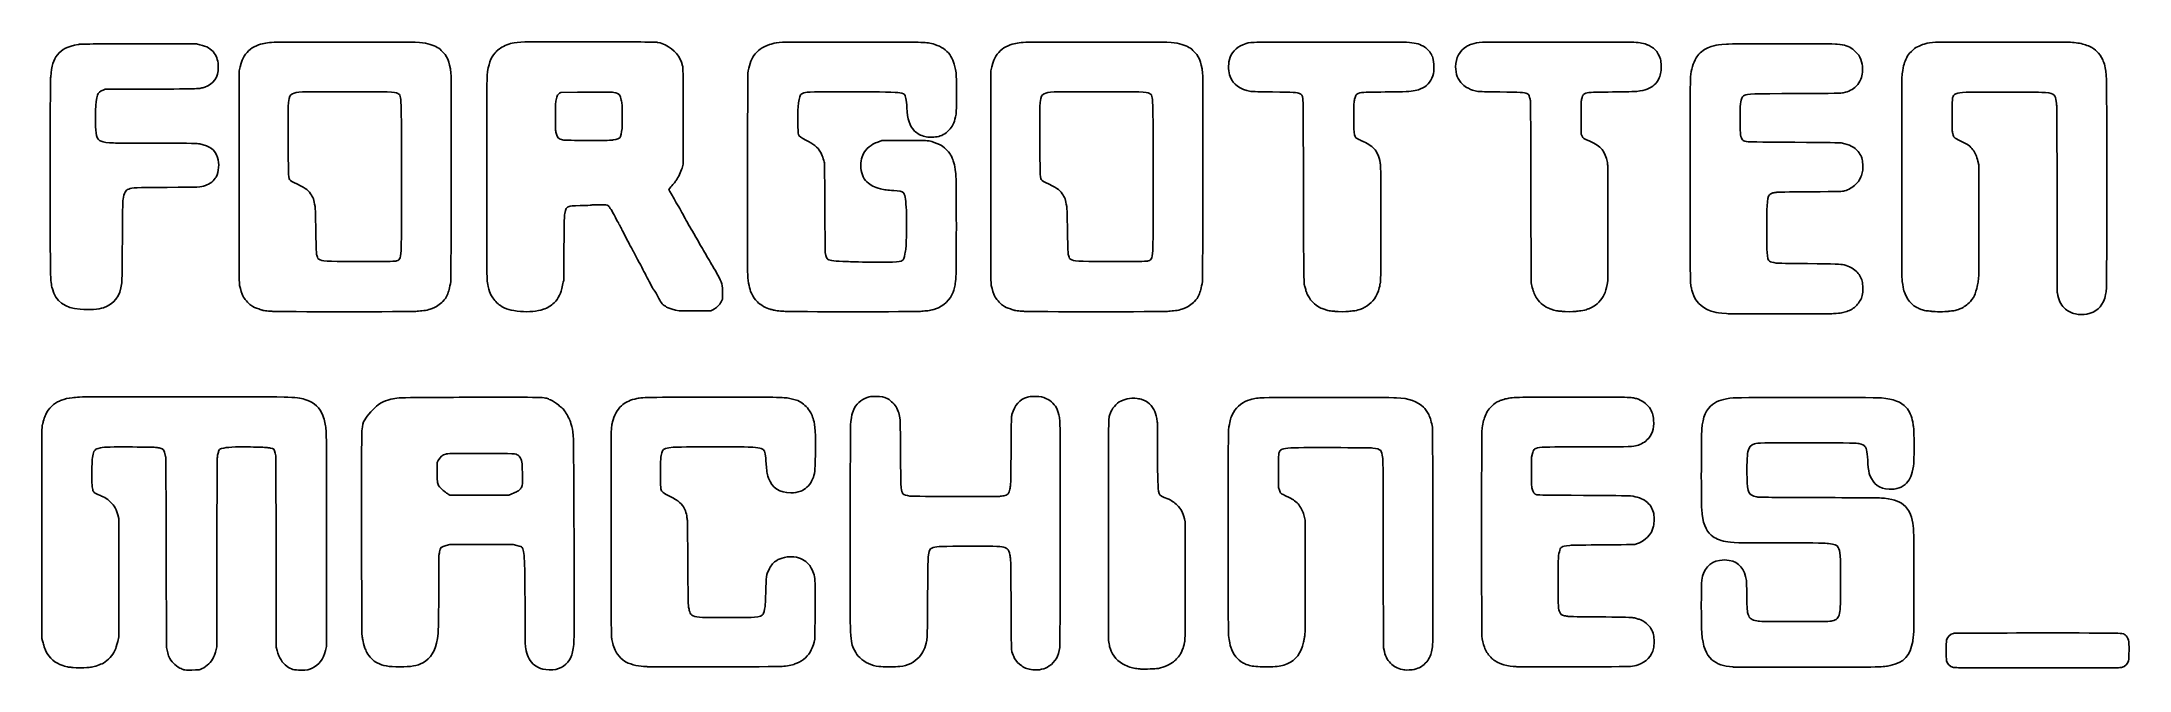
# Model space of a CAD drawing. Header units: millimetres. Extents: x 0 to 561, y 0 to 169.
import ezdxf

# ---------------------------------------------------------------- set-up
doc = ezdxf.new("R2010")
doc.units = ezdxf.units.MM
doc.layers.add('Layer_1', color=7, linetype='CONTINUOUS')

msp = doc.modelspace()

# ---------------------------------------------------------------- linework, layer by layer
at = {"layer": 'Layer_1', "color": 7}
for points in [[(26.16169, 168.35823), (41.61335, 168.35823), (42.46002, 168.15744)], [(53.043349, 132.50221), (53.043349, 161.16189), (53.324603, 162.22022)], [(255.05801, 132.50194), (255.05801, 161.16161), (255.33926, 162.21994)], [(29.33669, 156.2112), (17.06002, 156.1552), (16.46735, 155.96142)], [(144.017675, 155.36059), (139.488008, 155.31989), (139.138157, 155.11941)], [(172.379563, 148.96244), (172.380963, 136.00097), (172.085637, 134.99244)], [(413.69927, 148.43553), (413.72337, 144.14318), (413.99041, 143.57788)], [(225.128463, 142.13501), (225.763463, 142.36274), (231.774796, 142.38994)], [(520.33736, 136.82021), (520.5727, 135.84654), (520.595, 120.7434)], [(169.096879, 129.93146), (168.50008, 129.26567), (168.8019, 128.70379)], [(210.475499, 124.07728), (210.530759, 112.30862), (210.747649, 111.51893)], [(400.57085, 102.91087), (400.27134, 104.0962), (400.21714, 128.43786)], [(420.92003, 120.18252), (420.92003, 104.68852), (420.73044, 103.67252)], [(297.34325, 110.0097), (297.34357, 110.00969)], [(182.944975, 101.26025), (182.916415, 99.77858), (182.568164, 99.05892)], [(62.102678, 96.44387), (62.102682, 96.44415)], [(175.471294, 96.56125), (171.322628, 96.56125), (170.348961, 96.80116)], [(199.812688, 96.44405), (199.813008, 96.44473)], [(264.11736, 96.44359), (264.11734, 96.44388)], [(347.64101, 96.43841), (347.64101, 96.43876)], [(408.6857, 96.44262), (408.68567, 96.44276)], [(452.75473, 95.84928), (452.75467, 95.84905)], [(546.56514, 95.7658), (546.56533, 95.76585)], [(63.267423, 5.295718), (63.037418, 6.137638), (62.990528, 31.876308), (62.943638, 57.61497), (62.752198, 58.37697)], [(106.567929, 56.37313), (106.256347, 55.80904), (106.256347, 53.3928)], [(400.64775, 58.21314), (400.37929, 57.24386), (400.37629, 53.31824)], [(332.40101, 53.56945), (332.40101, 49.139158), (332.60648, 48.432378)], [(109.21311, 47.351288), (109.685347, 47.078688), (117.586398, 47.075688), (125.487448, 47.072688), (126.137731, 47.333218), (126.13773, 47.334088)], [(20.41119, 41.781888), (20.70069, 40.765888), (20.70069, 24.848548), (20.70069, 8.931218), (20.42006, 7.745888)], [(307.10636, 40.724048), (307.29771, 39.919718), (307.29771, 24.087048)], [(339.27973, 41.376078), (339.54852, 40.342518), (339.57532, 25.441188)], [(0.1744, 7.908728), (-0.00031, 8.494448), (-0.00031, 36.959488)], [(76.535427, 35.178308), (76.534427, 6.391638), (76.244435, 5.248638)], [(127.709994, 33.502378), (126.703341, 33.738548), (118.194342, 33.737708), (109.685342, 33.736858), (108.669342, 33.499288)], [(286.84677, 7.117088), (286.67042, 7.999888), (286.67942, 37.580218)], [(33.75868, 5.036548), (33.49496, 6.052548), (33.44086, 31.537218)], [(47.07237, 31.749308), (47.02737, 6.306968), (46.83926, 5.544968)], [(207.84077, 16.211998), (207.81341, 8.337998), (207.582169, 7.491328)], [(38.18425, 0.089608), (38.18435, 0.089188)], [(134.704345, 0.245088), (134.704345, 0.245618)], [(162.813672, 0.932568), (162.813677, 0.933178)], [(266.31868, 0.082088), (266.31868, 0.082188)], [(295.31021, 0.288078), (295.30984, 0.287578)], [(366.30963, 0.046368), (366.31, 0.045988)], [(396.56227, 0.890078), (396.56202, 0.890078)], [(454.4487, 0.852688), (454.448, 0.853378)]]:
    msp.add_lwpolyline(points, dxfattribs=at)
for points in [[(153.585008, 142.53885)], [(95.328895, 110.00997)], [(10.32902, 97.03154)], [(128.650704, 96.43788)], [(513.7909, 0.754848)]]:
    msp.add_lwpolyline(points, close=True, dxfattribs=at)
for points in [[(9.82102, 168.20656), (10.65323, 168.34854), (11.69711, 168.35823), (26.16169, 168.35823)], [(58.288186, 168.10246), (59.804727, 168.59556), (60.494438, 168.71151), (62.441348, 168.80065)], [(62.441348, 168.80065), (64.316893, 168.88655), (98.27366, 168.88655), (100.372013, 168.80072)], [(100.372013, 168.80072), (102.106757, 168.72972), (102.810176, 168.64426), (103.801013, 168.38403)], [(103.801013, 168.38403), (105.482721, 167.94235), (106.502828, 167.44207), (107.371931, 166.63278)], [(122.979562, 167.0574), (123.622115, 167.59039), (125.337851, 168.33836), (126.454401, 168.57226)], [(126.454401, 168.57226), (126.972721, 168.68083), (128.279018, 168.8067), (129.836013, 168.89809)], [(129.836013, 168.89809), (130.487946, 168.93639), (138.660396, 168.95139), (147.997012, 168.93159)], [(147.997012, 168.93159), (162.503459, 168.90069), (165.06504, 168.87729), (165.607677, 168.77071)], [(165.607677, 168.77071), (166.433939, 168.60836), (166.837757, 168.46842), (167.534208, 168.10308)], [(195.622008, 168.18429), (195.901408, 168.26429), (196.225258, 168.3633), (196.341675, 168.40429)], [(196.341675, 168.40429), (196.95964, 168.62188), (197.720057, 168.72908), (199.093342, 168.79223)], [(199.093342, 168.79223), (201.106486, 168.88483), (234.083804, 168.88253), (236.262007, 168.78923)], [(236.262007, 168.78923), (238.006004, 168.71493), (238.72474, 168.60281), (239.98734, 168.20831)], [(260.30285, 168.10218), (261.81939, 168.59528), (262.5091, 168.71123), (264.45601, 168.80037)], [(264.45601, 168.80037), (266.33155, 168.88627), (300.28832, 168.88627), (302.38667, 168.80045)], [(302.38667, 168.80045), (304.12142, 168.72945), (304.82484, 168.64398), (305.81567, 168.38375)], [(305.81567, 168.38375), (307.49738, 167.94207), (308.51749, 167.44179), (309.38659, 166.6325)], [(322.83367, 168.13055), (324.19862, 168.65519), (324.28813, 168.67426), (325.83934, 168.77082)], [(325.83934, 168.77082), (327.64782, 168.88339), (364.4214, 168.90399), (366.77567, 168.79372)], [(366.77567, 168.79372), (368.96896, 168.69102), (369.98963, 168.45208), (371.33624, 167.72609)], [(384.3501, 168.2959), (385.10794, 168.58473), (385.92207, 168.72685), (387.22271, 168.79736)], [(387.22271, 168.79736), (388.88823, 168.88766), (425.99513, 168.88436), (427.86271, 168.79336)], [(427.86271, 168.79336), (428.65434, 168.75496), (429.58744, 168.66759), (429.93626, 168.59921)], [(429.93626, 168.59921), (430.65081, 168.45915), (431.37856, 168.24247), (431.49914, 168.13389)], [(449.368, 167.86248), (450.23319, 168.08959), (450.81777, 168.16709), (452.75467, 168.31149)], [(452.75467, 168.31149), (454.13601, 168.41447), (481.61566, 168.41902), (482.55733, 168.31649)], [(482.55733, 168.31649), (484.52765, 168.10182), (485.67367, 167.7272), (486.70404, 166.96097)], [(505.50203, 168.18197), (505.78143, 168.26337), (506.10528, 168.36422), (506.22169, 168.40597)], [(506.22169, 168.40597), (506.69632, 168.57616), (507.77451, 168.72848), (508.97336, 168.79472)], [(508.97336, 168.79472), (510.63637, 168.88662), (543.34152, 168.88782), (545.21069, 168.79572)], [(545.21069, 168.79572), (546.6667, 168.72422), (547.85495, 168.54038), (548.93603, 168.21927)], [(2.41162, 159.51053), (2.64634, 162.51524), (3.11799, 164.07189), (4.2093, 165.4436)], [(4.2093, 165.4436), (5.40194, 166.9427), (6.98684, 167.72303), (9.82102, 168.20656)], [(42.46002, 168.15744), (44.43121, 167.68995), (45.48899, 167.0689), (46.3721, 165.86057)], [(46.3721, 165.86057), (47.1046, 164.85831), (47.45125, 163.65713), (47.4472, 162.13523)], [(53.324603, 162.22022), (53.730797, 163.74869), (53.965306, 164.36627), (54.414797, 165.09127)], [(54.414797, 165.09127), (55.298511, 166.51664), (56.655547, 167.57161), (58.288186, 168.10246)], [(107.371931, 166.63278), (108.941676, 165.17108), (109.549439, 163.74868), (109.980858, 160.52689)], [(119.703936, 159.89188), (120.032053, 162.85288), (120.637606, 164.57013), (121.859727, 166.0054)], [(121.859727, 166.0054), (122.188564, 166.39158), (122.480148, 166.70754), (122.507698, 166.70754)], [(122.507698, 166.70754), (122.535238, 166.70754), (122.747584, 166.86498), (122.979562, 167.0574)], [(167.534208, 168.10308), (170.1954, 166.70711), (171.531948, 165.11396), (172.220906, 162.51659)], [(189.801514, 160.48455), (189.994918, 162.24652), (190.636691, 164.14103), (191.404881, 165.21774)], [(191.404881, 165.21774), (191.819629, 165.79905), (192.56307, 166.5683), (193.095564, 166.96711)], [(193.095564, 166.96711), (193.615273, 167.35634), (194.91141, 167.98079), (195.622008, 168.18429)], [(239.98734, 168.20831), (241.823929, 167.63448), (243.121623, 166.75776), (244.026642, 165.47938)], [(244.026642, 165.47938), (244.926141, 164.20881), (245.336114, 163.02747), (245.716156, 160.61105)], [(255.33926, 162.21994), (255.74546, 163.74841), (255.97997, 164.36599), (256.42946, 165.09099)], [(256.42946, 165.09099), (257.31317, 166.51636), (258.67021, 167.57133), (260.30285, 168.10218)], [(309.38659, 166.6325), (310.95634, 165.1708), (311.5641, 163.7484), (311.99552, 160.52661)], [(319.36761, 159.58064), (318.90119, 160.76799), (318.82928, 162.64485), (319.19186, 164.16755)], [(319.19186, 164.16755), (319.58881, 165.83459), (321.07886, 167.45606), (322.83367, 168.13055)], [(371.33624, 167.72609), (372.24054, 167.23856), (372.9808, 166.47102), (373.46181, 165.52219)], [(373.46181, 165.52219), (373.56805, 165.31264), (373.69389, 165.06602), (373.74149, 164.97416)], [(373.74149, 164.97416), (374.1259, 164.23204), (374.26992, 161.73847), (374.00519, 160.40831)], [(379.98371, 162.23178), (379.98371, 164.58655), (381.05645, 166.54862), (382.9508, 167.6587)], [(382.9508, 167.6587), (383.30213, 167.86457), (383.66408, 168.05534), (383.75514, 168.08263)], [(383.75514, 168.08263), (383.84624, 168.10993), (384.11394, 168.20589), (384.3501, 168.2959)], [(431.49914, 168.13389), (431.54334, 168.09409), (431.64038, 168.06149), (431.7147, 168.06149)], [(431.7147, 168.06149), (431.954, 168.06149), (433.09723, 167.30241), (433.60425, 166.80688)], [(433.60425, 166.80688), (434.20569, 166.21906), (434.80169, 165.16564), (435.04158, 164.26645)], [(435.04158, 164.26645), (435.1775, 163.75696), (435.21646, 163.34201), (435.22184, 162.34649)], [(443.11693, 159.51088), (443.31306, 161.50564), (443.79769, 163.15648), (444.6175, 164.62244)], [(444.6175, 164.62244), (445.05531, 165.40531), (446.30227, 166.57161), (447.209, 167.0463)], [(447.209, 167.0463), (448.07536, 167.49985), (448.27711, 167.57612), (449.368, 167.86248)], [(486.70404, 166.96097), (487.16137, 166.62087), (488.03576, 165.73164), (488.33884, 165.29843)], [(488.33884, 165.29843), (488.68653, 164.80145), (489.12629, 163.6369), (489.22844, 162.94265)], [(489.22844, 162.94265), (489.44163, 161.49365), (489.30424, 159.86705), (488.88826, 158.91596)], [(499.99715, 160.29432), (500.42276, 162.95114), (500.49421, 163.20868), (501.21264, 164.67586)], [(501.21264, 164.67586), (501.5533, 165.37155), (501.7227, 165.59677), (502.46684, 166.34327)], [(502.46684, 166.34327), (503.21693, 167.09576), (503.43398, 167.25938), (504.1606, 167.62012)], [(504.1606, 167.62012), (504.61899, 167.84769), (505.22263, 168.10052), (505.50203, 168.18197)], [(548.93603, 168.21927), (549.47825, 168.05822), (549.71249, 167.96666), (550.58703, 167.57393)], [(550.58703, 167.57393), (551.00629, 167.38565), (551.91828, 166.74513), (552.35062, 166.33531)], [(552.35062, 166.33531), (552.85837, 165.854), (553.55981, 164.84015), (553.91001, 164.08138)], [(553.91001, 164.08138), (554.28722, 163.26408), (554.7051, 161.61769), (554.76925, 160.69613)], [(2.28929, 132.45953), (2.28927, 153.90396), (2.30869, 158.19252), (2.41162, 159.51053)], [(47.4472, 162.13523), (47.4402, 159.38891), (46.18871, 157.53653), (43.81843, 156.7628)], [(109.980858, 160.52689), (110.111964, 159.54777), (110.050068, 105.39554), (109.916838, 104.51989)], [(119.699736, 104.56221), (119.537066, 105.51522), (119.541079, 158.42227), (119.703936, 159.89188)], [(172.220906, 162.51659), (172.370766, 161.95159), (172.378174, 161.31876), (172.379563, 148.96244)], [(189.732214, 106.25555), (189.611886, 108.18021), (189.677284, 159.35274), (189.801514, 160.48455)], [(245.716156, 160.61105), (245.880906, 159.56356), (245.878316, 150.33743), (245.713156, 149.43505)], [(311.99552, 160.52661), (312.12663, 159.54749), (312.06472, 105.39527), (311.93152, 104.51961)], [(324.95034, 155.59758), (321.99946, 156.1475), (320.21656, 157.41953), (319.36761, 159.58064)], [(374.00519, 160.40831), (373.66387, 158.6933), (372.60036, 157.25103), (371.17283, 156.5672)], [(380.4272, 159.5952), (380.1798, 160.26019), (379.98371, 161.42594), (379.98371, 162.23178)], [(381.81801, 157.52598), (381.207, 158.14097), (380.67224, 158.93657), (380.4272, 159.5952)], [(383.40375, 156.42321), (382.59819, 156.8114), (382.37099, 156.96941), (381.81801, 157.52598)], [(433.38316, 157.38359), (432.22943, 156.35982), (431.0447, 155.90652), (428.70937, 155.5953)], [(434.51022, 158.82261), (434.15825, 158.12436), (434.02218, 157.95063), (433.38316, 157.38359)], [(435.22184, 162.34649), (435.23084, 160.73153), (435.0689, 159.93097), (434.51022, 158.82261)], [(443.01973, 131.65554), (443.02073, 151.00797), (443.04803, 158.80992), (443.11693, 159.51088)], [(488.88826, 158.91596), (488.46424, 157.94642), (488.30151, 157.70327), (487.60897, 157.00449)], [(499.87169, 132.54946), (499.87169, 155.95972), (499.88819, 159.61428), (499.99715, 160.29432)], [(554.76925, 160.69613), (554.79685, 160.30032), (554.85665, 159.61452), (554.90221, 159.17213)], [(554.90221, 159.17213), (555.01425, 158.0849), (555.01541, 103.96865), (554.90321, 102.8688)], [(14.966, 154.55672), (14.45293, 153.07887), (14.25449, 148.40111), (14.56183, 145.02942)], [(16.46735, 155.96142), (15.74306, 155.7246), (15.19269, 155.20966), (14.966, 154.55672)], [(43.81843, 156.7628), (42.26087, 156.25436), (42.73146, 156.27228), (29.33669, 156.2112)], [(66.299451, 152.58781), (66.240571, 152.18721), (66.208671, 149.30579), (66.208051, 144.33281)], [(67.376741, 154.9826), (66.699552, 154.66101), (66.557845, 154.346), (66.299451, 152.58781)], [(70.103668, 155.44352), (68.453363, 155.34952), (67.981295, 155.2697), (67.376741, 154.9826)], [(92.836667, 155.44276), (90.864916, 155.54076), (71.821496, 155.54136), (70.103668, 155.44352)], [(95.715732, 155.02137), (95.186802, 155.28336), (94.746214, 155.34785), (92.836667, 155.44276)], [(96.321776, 154.25794), (96.149877, 154.77797), (96.112776, 154.8247), (95.715732, 155.02137)], [(96.595621, 151.71794), (96.520621, 153.35951), (96.473117, 153.80009), (96.321776, 154.25794)], [(96.604321, 113.91788), (96.729171, 116.86163), (96.721796, 148.95674), (96.595621, 151.71794)], [(138.251841, 153.33022), (138.059233, 152.39324), (138.051892, 152.22098), (138.056871, 148.75822)], [(139.138157, 155.11941), (138.669671, 154.85094), (138.489805, 154.48786), (138.251841, 153.33022)], [(153.764171, 155.32499), (153.103364, 155.40619), (150.241547, 155.41659), (144.017675, 155.36059)], [(155.388441, 154.54113), (155.184844, 154.8983), (154.483837, 155.2366), (153.764171, 155.32499)], [(155.760568, 153.27113), (155.640782, 153.82071), (155.47332, 154.39221), (155.388441, 154.54113)], [(156.01704, 149.35754), (155.98075, 152.09255), (155.96497, 152.33337), (155.760568, 153.27113)], [(203.912537, 154.64325), (203.628667, 154.21001), (203.3704, 152.90867), (203.2741, 151.42636)], [(205.273511, 155.33927), (204.622569, 155.18238), (204.085985, 154.90796), (203.912537, 154.64325)], [(230.08147, 155.28387), (227.116588, 155.55981), (206.380647, 155.60615), (205.273511, 155.33927)], [(231.847346, 154.77906), (231.584507, 154.9972), (230.823184, 155.21484), (230.08147, 155.28387)], [(232.493573, 151.17387), (232.392709, 153.36246), (232.189712, 154.49492), (231.847346, 154.77906)], [(268.31381, 152.58754), (268.25491, 152.18694), (268.22301, 149.30552), (268.22241, 144.33254)], [(269.3911, 154.98233), (268.71391, 154.66075), (268.5722, 154.34573), (268.31381, 152.58754)], [(272.11802, 155.44325), (270.46772, 155.34925), (269.99565, 155.26943), (269.3911, 154.98233)], [(294.85102, 155.44249), (292.87927, 155.54049), (273.83585, 155.54109), (272.11802, 155.44325)], [(297.73009, 155.0211), (297.20116, 155.28309), (296.76057, 155.34758), (294.85102, 155.44249)], [(298.33613, 154.25767), (298.16423, 154.7777), (298.12713, 154.82443), (297.73009, 155.0211)], [(298.60998, 151.71767), (298.53498, 153.35924), (298.48747, 153.79982), (298.33613, 154.25767)], [(298.61898, 113.91761), (298.74383, 116.86136), (298.73646, 148.95647), (298.60998, 151.71767)], [(330.79234, 155.44146), (327.81531, 155.47986), (325.20819, 155.54953), (324.95034, 155.59758)], [(337.98901, 155.06929), (337.37595, 155.32139), (336.4702, 155.36823), (330.79234, 155.44146)], [(338.94259, 153.58422), (338.74094, 154.6483), (338.64341, 154.80019), (337.98901, 155.06929)], [(339.09183, 129.07322), (339.05103, 145.14591), (339.00153, 153.27295), (338.94259, 153.58422)], [(352.84811, 153.5505), (352.63765, 152.65981), (352.63634, 152.62914), (352.63634, 148.60889)], [(353.23673, 154.67163), (353.13683, 154.54463), (352.96771, 154.05666), (352.84811, 153.5505)], [(354.66834, 155.30091), (354.01556, 155.18691), (353.44456, 154.93592), (353.23673, 154.67163)], [(361.06067, 155.44396), (357.801, 155.40996), (354.92445, 155.34566), (354.66834, 155.30091)], [(369.08633, 155.82634), (367.54737, 155.53674), (366.8701, 155.50447), (361.06067, 155.44396)], [(371.17283, 156.5672), (370.08877, 156.04792), (369.89143, 155.97785), (369.08633, 155.82634)], [(385.99504, 155.60161), (384.76771, 155.84744), (384.2732, 156.00423), (383.40375, 156.42321)], [(391.83704, 155.44005), (388.54766, 155.48185), (386.27996, 155.54454), (385.99504, 155.60161)], [(399.10176, 155.04882), (398.38254, 155.32154), (397.52289, 155.36784), (391.83704, 155.44005)], [(399.88199, 154.00247), (399.75434, 154.70093), (399.64993, 154.84096), (399.10176, 155.04882)], [(400.0723, 153.1182), (400.0225, 153.30446), (399.93683, 153.70239), (399.88199, 154.00247)], [(400.21714, 128.43786), (400.17954, 145.29761), (400.13504, 152.88363), (400.0723, 153.1182)], [(413.85049, 153.43086), (413.6829, 152.75894), (413.67622, 152.53836), (413.69927, 148.43553)], [(414.35443, 154.7526), (414.18555, 154.60973), (414.06692, 154.29859), (413.85049, 153.43086)], [(415.75538, 155.30294), (415.26035, 155.22804), (414.61834, 154.97588), (414.35443, 154.7526)], [(422.14771, 155.4424), (418.91132, 155.408), (416.03478, 155.3452), (415.75538, 155.30294)], [(428.70937, 155.5953), (428.33153, 155.5449), (425.43023, 155.47734), (422.14771, 155.4424)], [(456.73618, 153.28005), (456.55694, 152.62039), (456.52118, 152.23699), (456.45065, 150.21897)], [(457.68095, 154.61328), (457.14454, 154.37203), (456.96346, 154.11649), (456.73618, 153.28005)], [(471.72, 155.0202), (459.48229, 154.9631), (458.38814, 154.9313), (457.68095, 154.61328)], [(484.18126, 155.21355), (483.64172, 155.09107), (482.23991, 155.06932), (471.72, 155.0202)], [(487.60897, 157.00449), (486.68063, 156.06778), (485.70982, 155.56054), (484.18126, 155.21355)], [(513.65774, 154.19925), (513.46148, 153.71315), (513.46061, 153.69375), (513.43662, 149.31915)], [(514.95565, 155.10194), (514.01588, 154.8497), (513.88305, 154.75731), (513.65774, 154.19925)], [(528.61604, 155.42246), (518.66071, 155.46736), (516.09238, 155.40706), (514.95565, 155.10194)], [(538.55344, 155.29481), (538.09039, 155.34521), (533.95272, 155.39841), (528.61604, 155.42246)], [(540.80234, 154.62002), (540.46707, 154.95528), (539.78144, 155.16101), (538.55344, 155.29481)], [(541.44937, 152.44121), (541.22561, 153.98225), (541.13502, 154.28734), (540.80234, 154.62002)], [(541.61078, 126.62297), (541.60878, 150.39993), (541.60278, 151.38243), (541.44937, 152.44121)], [(138.056871, 148.75822), (138.061771, 145.35773), (138.072181, 145.11888), (138.246253, 144.41409)], [(155.96328, 145.65941), (156.02122, 146.15064), (156.04128, 147.53104), (156.01704, 149.35754)], [(203.2741, 151.42636), (203.151401, 149.53771), (203.22233, 144.4447), (203.37774, 143.98487)], [(234.59074, 144.94009), (233.21263, 146.36477), (232.636261, 148.07803), (232.493573, 151.17387)], [(245.713156, 149.43505), (245.373031, 147.57816), (244.892954, 146.37477), (244.162984, 145.54929)], [(352.63634, 148.60889), (352.63634, 143.37846), (352.64234, 143.35039), (353.94867, 142.67913)], [(456.45065, 150.21897), (456.35305, 147.42712), (456.45565, 144.21432), (456.66423, 143.50894)], [(513.43662, 149.31915), (513.41352, 145.10648), (513.41972, 144.89942), (513.58814, 144.24963)], [(14.56183, 145.02942), (14.60623, 144.54219), (14.66153, 144.06734), (14.68469, 143.97421)], [(14.68469, 143.97421), (14.70789, 143.88111), (14.76249, 143.65959), (14.8062, 143.48203)], [(14.8062, 143.48203), (15.10582, 142.26373), (16.08821, 141.87653), (19.25672, 141.72786)], [(19.25672, 141.72786), (20.14404, 141.68626), (25.5204, 141.65076), (31.20419, 141.64906)], [(31.20419, 141.64906), (41.15504, 141.64606), (41.57242, 141.64006), (42.45675, 141.47718)], [(42.45675, 141.47718), (45.14837, 140.98266), (46.58899, 139.88528), (47.24585, 137.82912)], [(66.208051, 144.33281), (66.207119, 136.99846), (66.297391, 132.92402), (66.47641, 132.21764)], [(138.246253, 144.41409), (138.58575, 143.03958), (138.712402, 142.92123), (140.292342, 142.5021)], [(140.292342, 142.5021), (140.460464, 142.4575), (143.26277, 142.4202), (146.769341, 142.4159)], [(146.769341, 142.4159), (152.027209, 142.4099), (153.044817, 142.4278), (153.585008, 142.53885)], [(153.585011, 142.53887), (154.73254, 142.77473), (155.193423, 142.93152), (155.359378, 143.1425)], [(155.359378, 143.1425), (155.549599, 143.38432), (155.835493, 144.57586), (155.96328, 145.65941)], [(203.37774, 143.98487), (203.542044, 143.49872), (204.111978, 143.06554), (205.358805, 142.47916)], [(205.358805, 142.47916), (207.339243, 141.54776), (208.528479, 140.58467), (209.281191, 139.30266)], [(221.465064, 139.80797), (221.93642, 140.37837), (222.773587, 141.07664), (223.374856, 141.40089)], [(223.374856, 141.40089), (223.915351, 141.69237), (224.041699, 141.74526), (225.128463, 142.13501)], [(231.774796, 142.38994), (237.159655, 142.41434), (237.856716, 142.40224), (238.463463, 142.27421)], [(237.32047, 143.45431), (236.289611, 143.70594), (235.222955, 144.28652), (234.59074, 144.94009)], [(241.062474, 143.48411), (240.167496, 143.24514), (238.240373, 143.22981), (237.32047, 143.45431)], [(238.463463, 142.27421), (239.463003, 142.06325), (240.30321, 141.77384), (241.288628, 141.30108)], [(244.162984, 145.54929), (243.186371, 144.44491), (242.199852, 143.78781), (241.062474, 143.48411)], [(241.288628, 141.30108), (242.104874, 140.90948), (242.23554, 140.81014), (243.151295, 139.88493)], [(268.22241, 144.33254), (268.22148, 136.99819), (268.31171, 132.92375), (268.49077, 132.21737)], [(353.94867, 142.67913), (354.27464, 142.51161), (354.71279, 142.3112), (354.92234, 142.23377)], [(354.92234, 142.23377), (355.89563, 141.87416), (357.44343, 140.89858), (358.02423, 140.27864)], [(358.02423, 140.27864), (358.86997, 139.37591), (359.38439, 138.18559), (359.7201, 136.35452)], [(413.99041, 143.57788), (414.28629, 142.95155), (414.18403, 143.01979), (416.0517, 142.2023)], [(416.0517, 142.2023), (419.06935, 140.88145), (420.20156, 139.50829), (420.76921, 136.48085)], [(456.66423, 143.50894), (456.80485, 143.03411), (457.07705, 142.50145), (457.23753, 142.38709)], [(457.23753, 142.38709), (457.38885, 142.27925), (457.97605, 142.13447), (458.59667, 142.05197)], [(458.59667, 142.05197), (458.92263, 142.00867), (464.58048, 141.94333), (471.16967, 141.90683)], [(471.16967, 141.90683), (480.10493, 141.85733), (483.26835, 141.81413), (483.61567, 141.73671)], [(483.61567, 141.73671), (485.08163, 141.41009), (485.59927, 141.25017), (486.31837, 140.90172)], [(486.31837, 140.90172), (487.33422, 140.40947), (488.08491, 139.72144), (488.64974, 138.76492)], [(513.58814, 144.24963), (513.88323, 143.11117), (513.82812, 143.16431), (515.59382, 142.31563)], [(515.59382, 142.31563), (517.60995, 141.34659), (518.28561, 140.86938), (519.00626, 139.90552)], [(47.24585, 137.82912), (47.76822, 136.19397), (47.61119, 134.06369), (46.85884, 132.579)], [(172.085637, 134.99244), (171.787297, 133.97358), (171.053847, 132.3805), (170.62363, 131.81688)], [(209.281191, 139.30266), (209.656535, 138.66338), (210.199723, 137.14169), (210.333784, 136.35395)], [(210.333784, 136.35395), (210.387804, 136.03653), (210.440963, 131.43082), (210.475499, 124.07728)], [(220.134993, 135.67642), (220.132493, 137.38737), (220.558496, 138.71089), (221.465064, 139.80797)], [(221.75249, 131.27014), (220.717449, 132.22276), (220.137821, 133.80175), (220.134993, 135.67642)], [(243.151295, 139.88493), (244.019873, 139.00738), (244.175076, 138.8052), (244.466067, 138.17216)], [(244.466067, 138.17216), (244.871815, 137.28949), (244.872746, 137.28703), (245.154737, 136.36643)], [(245.154737, 136.36643), (245.39403, 135.58521), (245.444458, 135.29426), (245.655856, 133.47506)], [(359.7201, 136.35452), (359.86696, 135.55351), (359.87534, 134.67697), (359.87534, 120.09852)], [(420.76921, 136.48085), (420.91038, 135.728), (420.92003, 134.68489), (420.92003, 120.18252)], [(488.64974, 138.76492), (489.25418, 137.74131), (489.40411, 137.07871), (489.40589, 135.42327)], [(489.40589, 135.42327), (489.40789, 133.83799), (489.31539, 133.41843), (488.68837, 132.15682)], [(519.00626, 139.90552), (519.62173, 139.08233), (520.00569, 138.19236), (520.33736, 136.82021)], [(2.85454, 102.52987), (2.26954, 104.95628), (2.28932, 103.90872), (2.28929, 132.45953)], [(23.37871, 129.33057), (22.53117, 129.04907), (22.08056, 128.25165), (21.83661, 126.60159)], [(33.69702, 129.79081), (24.73402, 129.72841), (24.55217, 129.72031), (23.37871, 129.33057)], [(43.96553, 130.29873), (42.49108, 129.8374), (42.83476, 129.85439), (33.69702, 129.79081)], [(46.85884, 132.579), (46.38372, 131.64139), (45.15054, 130.66949), (43.96553, 130.29873)], [(53.152261, 103.41921), (53.064541, 103.76019), (53.043349, 109.41817), (53.043349, 132.50221)], [(66.47641, 132.21764), (66.58668, 131.78255), (66.867993, 131.53934), (67.731966, 131.13215)], [(67.731966, 131.13215), (70.626059, 129.76817), (71.425151, 129.22555), (72.260303, 128.05722)], [(170.042487, 131.05488), (169.850632, 130.80319), (169.425114, 130.29764), (169.096879, 129.93146)], [(170.62363, 131.81688), (170.495843, 131.64947), (170.234333, 131.30657), (170.042487, 131.05488)], [(225.382463, 129.41182), (223.750649, 129.80677), (222.830847, 130.27766), (221.75249, 131.27014)], [(228.980797, 128.95122), (227.270225, 129.03872), (226.535014, 129.13287), (225.382463, 129.41182)], [(245.655856, 133.47506), (245.846196, 131.83712), (245.848356, 106.761), (245.657856, 105.11173)], [(255.16692, 103.41894), (255.07922, 103.75992), (255.05801, 109.4179), (255.05801, 132.50194)], [(268.49077, 132.21737), (268.60104, 131.78228), (268.88235, 131.53907), (269.74632, 131.13188)], [(269.74632, 131.13188), (272.64042, 129.7679), (273.43951, 129.22528), (274.27466, 128.05695)], [(339.37758, 103.39051), (339.18122, 103.70823), (339.14878, 106.62419), (339.09183, 129.07322)], [(443.26223, 103.05402), (443.03611, 103.41989), (443.0183, 105.52153), (443.01973, 131.65554)], [(487.47935, 130.58303), (486.59052, 129.74184), (485.67229, 129.21634), (484.46233, 128.85639)], [(488.68837, 132.15682), (488.33376, 131.44336), (488.1882, 131.25389), (487.47935, 130.58303)], [(500.03822, 104.46133), (499.87534, 105.56316), (499.87169, 106.17801), (499.87169, 132.54946)], [(21.83661, 126.60159), (21.76981, 126.14988), (21.71732, 122.57224), (21.67097, 115.31458)], [(72.260303, 128.05722), (72.95998, 127.0784), (73.166431, 126.48676), (73.442046, 124.67055)], [(73.442046, 124.67055), (73.538586, 124.03439), (73.593735, 122.38189), (73.663873, 118.02422)], [(141.731703, 124.6745), (141.020283, 124.40773), (140.784326, 124.03211), (140.559189, 122.80792)], [(144.73737, 124.88305), (142.598563, 124.82955), (142.042176, 124.79095), (141.731703, 124.6745)], [(147.685328, 125.04807), (147.491475, 124.98847), (146.311171, 124.92243), (144.73737, 124.88305)], [(149.975315, 125.12067), (148.638632, 125.13887), (147.905046, 125.11567), (147.685328, 125.04807)], [(152.173981, 124.94176), (151.970934, 125.07497), (151.696953, 125.09726), (149.975315, 125.12067)], [(153.797854, 122.42693), (153.023798, 123.88759), (152.467377, 124.7493), (152.173981, 124.94176)], [(168.8019, 128.70379), (168.967897, 128.39476), (169.206742, 127.97047), (169.332667, 127.76092)], [(169.332667, 127.76092), (169.458592, 127.55137), (169.867117, 126.84652), (170.240505, 126.19459)], [(170.240505, 126.19459), (170.613885, 125.54265), (171.159773, 124.59015), (171.453584, 124.07792)], [(171.453584, 124.07792), (171.747394, 123.56569), (172.282343, 122.59414), (172.642371, 121.91892)], [(231.581943, 128.37156), (231.284365, 128.66914), (230.327962, 128.88227), (228.980797, 128.95122)], [(232.332479, 124.45808), (232.167311, 126.78531), (231.929804, 128.0237), (231.581943, 128.37156)], [(232.250179, 113.36675), (232.381828, 114.05546), (232.447046, 122.84391), (232.332479, 124.45808)], [(274.27466, 128.05695), (274.97434, 127.07813), (275.18079, 126.48649), (275.4564, 124.67028)], [(275.4564, 124.67028), (275.5529, 124.03412), (275.60809, 122.38162), (275.67823, 118.02395)], [(463.70261, 124.80188), (463.58556, 122.72244), (463.58549, 113.77986), (463.70261, 112.26692)], [(464.30887, 127.82403), (464.00814, 127.45831), (463.79129, 126.37728), (463.70261, 124.80188)], [(465.52574, 128.35358), (465.17243, 128.35358), (464.50573, 128.06345), (464.30887, 127.82403)], [(466.09022, 128.44738), (465.92755, 128.39578), (465.67353, 128.35358), (465.52574, 128.35358)], [(475.10667, 128.60432), (469.12966, 128.56102), (466.29294, 128.51162), (466.09022, 128.44738)], [(484.46233, 128.85639), (483.82992, 128.66826), (483.79181, 128.66723), (475.10667, 128.60432)], [(541.70858, 101.39231), (541.63808, 101.76799), (541.61188, 108.52509), (541.61078, 126.62297)], [(73.663873, 118.02422), (73.748383, 112.7741), (73.772763, 112.16037), (73.921226, 111.54722)], [(140.559189, 122.80792), (140.426093, 122.08423), (140.361119, 118.51948), (140.346989, 111.16625)], [(155.44634, 119.33659), (155.212812, 119.76034), (154.930745, 120.28911), (153.797854, 122.42693)], [(156.80446, 116.71193), (156.18581, 117.92266), (155.574652, 119.10376), (155.44634, 119.33659)], [(172.642371, 121.91892), (173.36087, 120.57139), (174.271595, 118.97572), (175.227659, 117.38925)], [(275.67823, 118.02395), (275.76273, 112.77383), (275.78712, 112.1601), (275.93558, 111.54695)], [(359.87534, 120.09852), (359.87534, 105.72418), (359.86534, 104.64654), (359.72724, 104.05419)], [(520.595, 120.7434), (520.6195, 104.14725), (520.6578, 105.80428), (520.18758, 103.10394)], [(21.67097, 115.31458), (21.63347, 109.43713), (21.56684, 104.42408), (21.52194, 104.09625)], [(95.328911, 110.00996), (96.314042, 110.29512), (96.47109, 110.77631), (96.604321, 113.91788)], [(158.466418, 113.54839), (158.171023, 114.07761), (157.423111, 115.50119), (156.80446, 116.71193)], [(159.003628, 112.55429), (159.003628, 112.57179), (158.76188, 113.01918), (158.466418, 113.54839)], [(160.547161, 109.64225), (159.411104, 111.75774), (159.003628, 112.52649), (159.003628, 112.55429)], [(175.227659, 117.38925), (175.396036, 117.10985), (175.847877, 116.3288), (176.231738, 115.65359)], [(176.231738, 115.65359), (176.615608, 114.97837), (177.206988, 113.94967), (177.545917, 113.36759)], [(177.545917, 113.36759), (178.300314, 112.07197), (179.225382, 110.46912), (180.062448, 109.00725)], [(231.978975, 111.88508), (232.079178, 112.44388), (232.201217, 113.11063), (232.250179, 113.36675)], [(297.34357, 110.00969), (298.3287, 110.29485), (298.48575, 110.77604), (298.61898, 113.91761)], [(463.70261, 112.26692), (463.80593, 110.93115), (464.00224, 110.21439), (464.33314, 109.96479)], [(73.921226, 111.54722), (74.121937, 110.71831), (74.265201, 110.51383), (74.789576, 110.30785)], [(74.789576, 110.30785), (75.852117, 109.89048), (77.644705, 109.82618), (87.417998, 109.85487)], [(87.417998, 109.85487), (93.899798, 109.87387), (94.928515, 109.89407), (95.328895, 110.00997)], [(140.346989, 111.16625), (140.340219, 107.65047), (140.308652, 104.73401), (140.276809, 104.68524)], [(161.544814, 107.73725), (161.158649, 108.48232), (160.709704, 109.33957), (160.547161, 109.64225)], [(162.540485, 105.83225), (162.379034, 106.13493), (161.930978, 106.99218), (161.544814, 107.73725)], [(180.062448, 109.00725), (180.409073, 108.40188), (180.742253, 107.84943), (180.802832, 107.77958)], [(180.802832, 107.77958), (180.863422, 107.70968), (181.015413, 107.46208), (181.140584, 107.22925)], [(181.140584, 107.22925), (181.265764, 106.99642), (181.519002, 106.53922), (181.703338, 106.21325)], [(210.747649, 111.51893), (210.866945, 111.0846), (211.036752, 110.66139), (211.125009, 110.57847)], [(211.125009, 110.57847), (211.582327, 110.14876), (212.487753, 110.00056), (215.307136, 109.89392)], [(215.307136, 109.89392), (216.401452, 109.85252), (218.287402, 109.78076), (219.498135, 109.73444)], [(219.498135, 109.73444), (222.184033, 109.63169), (226.805613, 109.62926), (228.642135, 109.72944)], [(228.642135, 109.72944), (230.210526, 109.81514), (231.008407, 109.93), (231.282219, 110.1094)], [(231.282219, 110.1094), (231.593606, 110.31343), (231.784276, 110.79934), (231.978975, 111.88508)], [(275.93558, 111.54695), (276.13629, 110.71804), (276.27956, 110.51356), (276.80393, 110.30758)], [(276.80393, 110.30758), (277.86647, 109.89021), (279.65906, 109.82591), (289.43235, 109.8546)], [(289.43235, 109.8546), (295.91415, 109.8736), (296.94287, 109.8938), (297.34325, 110.0097)], [(464.33314, 109.96479), (464.60479, 109.75988), (465.25337, 109.57872), (466.1321, 109.46231)], [(466.1321, 109.46231), (466.63712, 109.39541), (469.46393, 109.33935), (474.5141, 109.29611)], [(474.5141, 109.29611), (482.25657, 109.22981), (483.39832, 109.18724), (484.37777, 108.92845)], [(484.37777, 108.92845), (485.90545, 108.5248), (486.6888, 108.1191), (487.65722, 107.23)], [(487.65722, 107.23), (488.38098, 106.56554), (488.9554, 105.59665), (489.22997, 104.57721)], [(10.32902, 97.03149), (6.16266, 97.32482), (3.66682, 99.16081), (2.85454, 102.52987)], [(21.52194, 104.09625), (21.02415, 100.46219), (19.47461, 98.37005), (16.60087, 97.452)], [(54.04054, 100.62521), (53.875966, 100.94738), (53.415899, 102.39447), (53.152261, 103.41921)], [(109.916838, 104.51989), (109.634153, 102.66195), (109.428777, 101.8946), (108.918516, 100.78994)], [(120.149883, 102.39281), (119.981591, 102.95167), (119.942407, 103.14051), (119.699736, 104.56221)], [(121.029112, 100.38131), (120.544921, 101.20004), (120.429698, 101.46365), (120.149883, 102.39281)], [(139.997349, 103.4999), (139.694293, 101.99991), (139.585725, 101.65644), (139.142123, 100.79435)], [(140.276809, 104.68524), (140.244966, 104.63644), (140.11921, 104.10306), (139.997349, 103.4999)], [(163.596795, 103.84258), (163.17728, 104.63422), (162.701944, 105.52957), (162.540485, 105.83225)], [(164.467481, 102.27625), (164.408121, 102.34615), (164.01631, 103.05095), (163.596795, 103.84258)], [(165.861628, 99.94639), (165.37156, 100.91722), (164.7745, 101.91502), (164.467481, 102.27625)], [(181.703338, 106.21325), (182.784345, 104.30169), (182.987943, 103.48952), (182.944975, 101.26025)], [(190.706059, 101.38722), (190.19242, 102.47991), (189.86636, 104.10992), (189.732214, 106.25555)], [(192.317469, 99.01655), (191.628604, 99.6966), (191.21416, 100.30632), (190.706059, 101.38722)], [(244.921545, 101.6404), (244.272982, 99.691), (242.232608, 97.73763), (240.24102, 97.15946)], [(245.657856, 105.11173), (245.44415, 103.25722), (245.417218, 103.13025), (244.921545, 101.6404)], [(256.0552, 100.62494), (255.89063, 100.94711), (255.43056, 102.3942), (255.16692, 103.41894)], [(311.93152, 104.51961), (311.64884, 102.66167), (311.44346, 101.89432), (310.9332, 100.78966)], [(339.60738, 102.59624), (339.51268, 102.9818), (339.40928, 103.33923), (339.37758, 103.39051)], [(339.90028, 101.62843), (339.83388, 101.77516), (339.70208, 102.21068), (339.60738, 102.59624)], [(340.02101, 101.30023), (340.02101, 101.33403), (339.96671, 101.48168), (339.90028, 101.62843)], [(341.00084, 99.60467), (340.5914, 100.14869), (340.02101, 101.13574), (340.02101, 101.30023)], [(359.57907, 103.23712), (359.57907, 102.84514), (358.97914, 101.21495), (358.55019, 100.44064)], [(359.72724, 104.05419), (359.64574, 103.70494), (359.57911, 103.33726), (359.57907, 103.23712)], [(401.86386, 99.86845), (401.21509, 100.84349), (400.91459, 101.55055), (400.57085, 102.91087)], [(420.73044, 103.67252), (420.33603, 101.55898), (419.68335, 100.18384), (418.4936, 98.95971)], [(443.48219, 102.18353), (443.38639, 102.6215), (443.28744, 103.01322), (443.26223, 103.05402)], [(447.39567, 97.03331), (445.32656, 98.16885), (443.96951, 99.95475), (443.48219, 102.18353)], [(489.22997, 104.57721), (489.47246, 103.67692), (489.48698, 101.67527), (489.25767, 100.75225)], [(501.21109, 100.25981), (500.49248, 101.70513), (500.39292, 102.0618), (500.03822, 104.46133)], [(520.18758, 103.10394), (520.11798, 102.70424), (519.57332, 101.02975), (519.40887, 100.70988)], [(543.55602, 97.38102), (542.59883, 98.3359), (542.06413, 99.4969), (541.70858, 101.39231)], [(554.90321, 102.8688), (554.71385, 101.00919), (554.64658, 100.5936), (554.43725, 99.99013)], [(16.60087, 97.452), (15.19884, 97.00411), (12.90389, 96.85025), (10.32902, 97.03154)], [(56.218349, 98.11709), (55.437236, 98.67309), (54.466877, 99.79063), (54.04054, 100.62521)], [(58.325897, 97.09984), (57.534111, 97.34382), (56.82141, 97.68782), (56.218349, 98.11709)], [(59.351015, 96.75733), (59.234598, 96.80783), (58.773292, 96.96197), (58.325897, 97.09984)], [(60.536348, 96.5888), (60.000832, 96.631), (59.467432, 96.70681), (59.351015, 96.75733)], [(62.102682, 96.44415), (61.776715, 96.48155), (61.071865, 96.54662), (60.536348, 96.5888)], [(100.499009, 96.44387), (99.626494, 96.34244), (62.987292, 96.34272), (62.102678, 96.44387)], [(102.192342, 96.60052), (101.656826, 96.56042), (100.894826, 96.48988), (100.499009, 96.44387)], [(104.012676, 96.94198), (103.401391, 96.74816), (102.895321, 96.65323), (102.192342, 96.60052)], [(105.086503, 97.28046), (104.96156, 97.24196), (104.478342, 97.08964), (104.012676, 96.94198)], [(107.783348, 99.13013), (107.128629, 98.4146), (105.792132, 97.49795), (105.086503, 97.28046)], [(108.918516, 100.78994), (108.573068, 100.04206), (108.440742, 99.84857), (107.783348, 99.13013)], [(123.259469, 98.01272), (122.457727, 98.55354), (121.522982, 99.54623), (121.029112, 100.38131)], [(128.650678, 96.43784), (126.082408, 96.66398), (124.62985, 97.0883), (123.259469, 98.01272)], [(134.803134, 97.00683), (133.171142, 96.45842), (130.852528, 96.244), (128.650704, 96.43788)], [(137.681809, 98.75049), (136.879406, 97.93761), (136.015129, 97.4141), (134.803134, 97.00683)], [(139.142123, 100.79435), (138.635164, 99.80912), (138.394999, 99.47299), (137.681809, 98.75049)], [(167.9395, 97.62313), (166.973462, 98.15337), (166.498838, 98.68406), (165.861628, 99.94639)], [(170.348961, 96.80116), (168.909408, 97.15586), (168.59609, 97.26275), (167.9395, 97.62313)], [(179.960024, 96.66503), (179.711367, 96.58913), (178.504875, 96.56125), (175.471294, 96.56125)], [(181.808941, 97.94756), (181.218052, 97.38439), (180.354579, 96.78542), (179.960024, 96.66503)], [(182.568164, 99.05892), (182.334569, 98.57618), (182.084616, 98.2103), (181.808941, 97.94756)], [(195.791342, 97.04182), (194.788177, 97.25933), (193.15986, 98.18495), (192.317469, 99.01655)], [(196.638008, 96.81182), (196.405175, 96.88782), (196.024175, 96.99134), (195.791342, 97.04182)], [(198.119675, 96.59306), (197.537592, 96.63736), (196.870842, 96.7358), (196.638008, 96.81182)], [(199.813008, 96.44473), (199.463758, 96.48203), (198.701758, 96.54877), (198.119675, 96.59306)], [(236.17702, 96.4432), (235.360672, 96.34035), (200.776407, 96.34102), (199.812688, 96.44405)], [(237.743353, 96.59393), (237.254403, 96.55793), (236.549553, 96.49014), (236.17702, 96.4432)], [(239.182686, 96.83566), (238.880003, 96.73866), (238.232303, 96.6299), (237.743353, 96.59393)], [(240.24102, 97.15946), (239.96162, 97.07836), (239.48537, 96.93264), (239.182686, 96.83566)], [(258.23301, 98.11682), (257.4519, 98.67282), (256.48154, 99.79036), (256.0552, 100.62494)], [(260.34056, 97.09957), (259.54877, 97.34355), (258.83607, 97.68755), (258.23301, 98.11682)], [(261.36568, 96.75706), (261.24926, 96.80756), (260.78795, 96.9617), (260.34056, 97.09957)], [(262.55101, 96.58853), (262.01549, 96.63073), (261.48209, 96.70654), (261.36568, 96.75706)], [(264.11734, 96.44388), (263.79138, 96.48128), (263.08653, 96.54635), (262.55101, 96.58853)], [(302.51369, 96.44359), (301.64118, 96.34216), (265.00198, 96.34244), (264.11736, 96.44359)], [(304.20703, 96.60024), (303.67151, 96.56014), (302.90951, 96.4896), (302.51369, 96.44359)], [(306.02736, 96.9417), (305.41608, 96.74788), (304.91001, 96.65295), (304.20703, 96.60024)], [(307.10119, 97.28019), (306.97625, 97.24169), (306.49303, 97.08936), (306.02736, 96.9417)], [(309.79803, 99.12985), (309.14331, 98.41432), (307.80682, 97.49767), (307.10119, 97.28019)], [(310.9332, 100.78966), (310.58775, 100.04178), (310.45543, 99.84829), (309.79803, 99.12985)], [(344.13205, 97.20338), (343.09964, 97.54316), (341.80536, 98.53573), (341.00084, 99.60467)], [(345.10101, 96.85765), (344.84489, 96.95675), (344.40886, 97.11228), (344.13205, 97.20338)], [(346.37101, 96.5903), (345.92862, 96.6383), (345.35712, 96.7586), (345.10101, 96.85765)], [(347.64101, 96.43876), (347.38489, 96.47416), (346.81339, 96.54232), (346.37101, 96.5903)], [(351.23934, 96.44241), (350.56938, 96.34371), (348.34582, 96.3414), (347.64101, 96.43841)], [(352.55167, 96.59563), (352.15585, 96.55943), (351.5653, 96.49046), (351.23934, 96.44241)], [(354.20267, 96.97829), (353.60247, 96.77414), (353.01547, 96.63809), (352.55167, 96.59563)], [(358.55019, 100.44064), (357.66315, 98.83944), (356.16381, 97.64536), (354.20267, 96.97829)], [(405.17671, 97.20303), (404.04301, 97.57614), (402.63573, 98.7084), (401.86386, 99.86845)], [(406.14567, 96.85674), (405.88955, 96.95614), (405.45352, 97.11193), (405.17671, 97.20303)], [(407.41567, 96.59429), (406.97329, 96.63929), (406.40179, 96.75738), (406.14567, 96.85674)], [(408.68567, 96.44276), (408.42955, 96.48106), (407.85805, 96.54929), (407.41567, 96.59429)], [(412.28403, 96.44177), (411.59587, 96.34035), (409.36484, 96.34077), (408.6857, 96.44262)], [(413.59637, 96.59564), (413.20055, 96.55904), (412.61, 96.48982), (412.28403, 96.44177)], [(415.3278, 97.03845), (415.1544, 96.88232), (414.28085, 96.65891), (413.59637, 96.59564)], [(415.56178, 97.11085), (415.47728, 97.11085), (415.37204, 97.07825), (415.3278, 97.03845)], [(416.64437, 97.57661), (415.74686, 97.11715), (415.73223, 97.11085), (415.56178, 97.11085)], [(418.4936, 98.95971), (417.86923, 98.31731), (417.38763, 97.9571), (416.64437, 97.57661)], [(449.41033, 96.30531), (448.274, 96.61813), (447.91734, 96.74701), (447.39567, 97.03331)], [(452.75467, 95.84905), (450.74372, 96.02), (450.15503, 96.10031), (449.41033, 96.30531)], [(481.58373, 95.84428), (480.39845, 95.75358), (453.82619, 95.75798), (452.75473, 95.84928)], [(485.08408, 96.41725), (484.06896, 96.07418), (483.61333, 95.9996), (481.58373, 95.84428)], [(487.78228, 98.10892), (486.92679, 97.23769), (486.24279, 96.80884), (485.08408, 96.41725)], [(489.25767, 100.75225), (489.02689, 99.82314), (488.44917, 98.78807), (487.78228, 98.10892)], [(502.3701, 98.69347), (501.74091, 99.33134), (501.53302, 99.61228), (501.21109, 100.25981)], [(503.89609, 97.52791), (503.27811, 97.84393), (502.99412, 98.06084), (502.3701, 98.69347)], [(504.82469, 97.09056), (504.73159, 97.11756), (504.31369, 97.31436), (503.89609, 97.52791)], [(505.45969, 96.85911), (505.20358, 96.95941), (504.91783, 97.06356), (504.82469, 97.09056)], [(506.72969, 96.59716), (506.28731, 96.64096), (505.71581, 96.75881), (505.45969, 96.85911)], [(507.99969, 96.4399), (507.74358, 96.4826), (507.17208, 96.55339), (506.72969, 96.59716)], [(512.31769, 96.43905), (511.71259, 96.33881), (508.60156, 96.33915), (507.99969, 96.4399)], [(513.54536, 96.59687), (513.12626, 96.55247), (512.57381, 96.48149), (512.31769, 96.43905)], [(514.77303, 96.85855), (514.51691, 96.75895), (513.96446, 96.64124), (513.54536, 96.59687)], [(515.45114, 97.10613), (515.33429, 97.06953), (515.02914, 96.95811), (514.77303, 96.85855)], [(517.97686, 98.7528), (517.21102, 98.0193), (516.14279, 97.32285), (515.45114, 97.10613)], [(519.40887, 100.70988), (519.13319, 100.17365), (518.36687, 99.12636), (517.97686, 98.7528)], [(544.87869, 96.39696), (544.38375, 96.64316), (544.03725, 96.90094), (543.55602, 97.38102)], [(546.56533, 95.76585), (545.77436, 95.95376), (545.7555, 95.96082), (544.87869, 96.39696)], [(549.62905, 95.7183), (548.83978, 95.53926), (547.42649, 95.56115), (546.56514, 95.7658)], [(554.43725, 99.99013), (553.58146, 97.52312), (552.20874, 96.30352), (549.62905, 95.7183)], [(5.29136, 72.56454), (5.99061, 72.8737), (7.21522, 73.16183), (8.17002, 73.24186)], [(8.17002, 73.24186), (8.63569, 73.28086), (9.51199, 73.3622), (10.11735, 73.42254)], [(10.11735, 73.42254), (11.52322, 73.56269), (64.005133, 73.55112), (66.124348, 73.41024)], [(66.124348, 73.41024), (69.265888, 73.20132), (69.743823, 73.12534), (71.197337, 72.60368)], [(93.048347, 72.63014), (95.348071, 73.19315), (95.119607, 73.16899), (99.05968, 73.26564)], [(99.05968, 73.26564), (101.102509, 73.31574), (109.85009, 73.35734), (118.702346, 73.35904)], [(118.702346, 73.35904), (136.759594, 73.36204), (134.969529, 73.43164), (136.694012, 72.66328)], [(159.403939, 72.89846), (161.075572, 73.3612), (160.649825, 73.35088), (179.450676, 73.38472)], [(179.450676, 73.38472), (197.687596, 73.41752), (199.341796, 73.39272), (201.0264, 73.06066)], [(201.0264, 73.06066), (201.896282, 72.8892), (203.16961, 72.49553), (203.647248, 72.25037)], [(218.054747, 69.67025), (218.846744, 71.52063), (220.103917, 72.72623), (221.842674, 73.30278)], [(221.842674, 73.30278), (222.637922, 73.56649), (222.702227, 73.57408), (224.139663, 73.57408)], [(224.139663, 73.57408), (225.795862, 73.57408), (226.248083, 73.48238), (227.372008, 72.91854)], [(260.7501, 68.70578), (261.54412, 71.40457), (262.68731, 72.69099), (264.92763, 73.40668)], [(264.92763, 73.40668), (265.36898, 73.54767), (265.69059, 73.57411), (266.96437, 73.57411)], [(266.96437, 73.57411), (268.601, 73.57411), (268.82692, 73.53051), (270.0638, 72.97595)], [(270.0638, 72.97595), (271.21529, 72.45967), (272.40943, 71.23775), (272.89236, 70.08156)], [(290.01564, 72.35108), (290.93011, 72.78476), (291.29195, 72.88831), (292.37517, 73.02632)], [(292.37517, 73.02632), (293.25363, 73.13824), (293.4874, 73.13854), (294.37358, 73.02932)], [(294.37358, 73.02932), (294.92555, 72.96102), (295.48753, 72.85879), (295.62242, 72.80223)], [(324.06102, 72.45446), (325.82612, 73.04373), (326.36103, 73.15399), (327.86169, 73.23783)], [(327.86169, 73.23783), (329.64175, 73.33723), (362.01344, 73.33603), (364.10835, 73.23683)], [(364.10835, 73.23683), (367.38479, 73.08107), (369.77982, 72.24731), (371.37305, 70.70787)], [(393.31671, 72.89988), (395.16203, 73.39235), (395.53121, 73.40252), (411.61006, 73.40376)], [(411.61006, 73.40376), (427.0449, 73.40476), (427.19892, 73.40176), (428.58251, 72.99696)], [(428.58251, 72.99696), (429.98518, 72.58709), (431.33731, 71.65211), (432.06655, 70.58779)], [(449.05654, 71.46119), (450.40904, 72.46046), (451.96396, 72.94591), (454.61774, 73.19744)], [(454.61774, 73.19744), (456.45834, 73.3719), (492.49572, 73.37224), (494.41107, 73.19744)], [(494.41107, 73.19744), (497.73143, 72.89508), (499.69421, 72.12863), (501.11056, 70.58132)], [(0.33836, 66.59886), (0.33836, 66.73972), (0.65717, 67.76786), (0.80812, 68.11377)], [(0.80812, 68.11377), (0.86912, 68.25356), (0.99755, 68.55109), (1.0935, 68.77494)], [(1.0935, 68.77494), (1.72775, 70.25458), (3.33248, 71.82679), (4.74102, 72.34855)], [(4.74102, 72.34855), (4.95057, 72.42615), (5.19822, 72.52337), (5.29136, 72.56454)], [(71.197337, 72.60368), (73.312048, 71.84473), (74.661838, 70.56287), (75.526733, 68.49215)], [(75.526733, 68.49215), (75.874502, 67.65953), (76.014557, 67.20564), (76.11377, 66.58964)], [(86.79027, 67.30768), (87.327276, 68.31198), (89.395632, 70.62605), (90.378316, 71.32195)], [(90.378316, 71.32195), (91.23952, 71.93183), (92.281716, 72.44246), (93.048347, 72.63014)], [(136.694012, 72.66328), (137.603975, 72.25781), (138.072715, 71.95299), (138.937678, 71.20419)], [(138.937678, 71.20419), (139.240361, 70.94215), (139.582516, 70.66305), (139.698018, 70.58394)], [(139.698018, 70.58394), (140.191972, 70.24568), (140.87243, 69.31453), (141.396254, 68.26005)], [(141.396254, 68.26005), (141.690953, 67.6668), (141.957941, 67.1052), (141.989556, 67.01207)], [(153.380397, 66.71619), (153.687042, 68.31363), (154.669387, 70.0818), (155.804361, 71.07922)], [(155.804361, 71.07922), (156.857944, 72.00511), (157.68286, 72.42202), (159.403939, 72.89846)], [(203.647248, 72.25037), (204.541684, 71.79128), (205.699204, 70.72375), (206.355345, 69.75281)], [(206.355345, 69.75281), (206.803206, 69.09009), (207.257739, 67.9521), (207.568221, 66.71619)], [(217.409138, 66.80075), (217.668929, 68.50913), (217.792119, 69.05665), (218.054747, 69.67025)], [(227.372008, 72.91854), (228.238156, 72.48403), (229.398987, 71.30131), (229.803279, 70.44142)], [(229.803279, 70.44142), (230.168776, 69.66406), (230.249709, 69.44423), (230.418966, 68.76922)], [(230.418966, 68.76922), (230.727847, 67.53737), (230.744874, 67.07556), (230.805385, 58.29175)], [(260.51134, 59.18078), (260.57384, 67.85059), (260.58084, 68.13053), (260.7501, 68.70578)], [(272.89236, 70.08156), (273.38855, 68.89366), (273.47049, 68.52143), (273.60362, 66.8503)], [(286.67942, 37.580218), (286.68842, 69.5241), (286.66012, 67.45884), (287.11422, 68.94214)], [(287.11422, 68.94214), (287.50266, 70.21103), (288.85604, 71.80116), (290.01564, 72.35108)], [(295.62242, 72.80223), (296.81399, 72.30257), (297.17008, 72.09397), (297.67228, 71.60141)], [(297.67228, 71.60141), (299.02694, 70.27274), (299.52794, 69.1452), (299.80511, 66.80138)], [(318.94494, 64.54088), (319.31176, 66.99772), (319.42215, 67.45612), (319.92751, 68.62119)], [(319.92751, 68.62119), (320.71084, 70.4271), (322.24223, 71.84727), (324.06102, 72.45446)], [(371.37305, 70.70787), (371.76875, 70.32552), (372.41865, 69.39142), (372.76568, 68.70624)], [(372.76568, 68.70624), (373.16392, 67.91991), (373.56323, 66.51638), (373.72917, 65.31957)], [(387.03837, 64.38788), (387.10237, 65.24588), (387.4614, 67.04876), (387.7298, 67.86021)], [(387.7298, 67.86021), (388.13167, 69.07526), (388.70665, 70.01184), (389.59777, 70.90295)], [(389.59777, 70.90295), (390.30861, 71.61379), (391.02, 72.11004), (391.66785, 72.34696)], [(391.66785, 72.34696), (391.8774, 72.42356), (392.11319, 72.52039), (392.19183, 72.56207)], [(392.19183, 72.56207), (392.27043, 72.60377), (392.77667, 72.75576), (393.31671, 72.89988)], [(432.06655, 70.58779), (432.8541, 69.43835), (433.12588, 68.62792), (433.20085, 67.20522)], [(446.14678, 64.76864), (446.43611, 68.1683), (447.30522, 70.16727), (449.05654, 71.46119)], [(501.11056, 70.58132), (501.95612, 69.65758), (502.56867, 68.29217), (502.82581, 66.75793)], [(-0.00031, 36.959488), (-0.00031, 65.19141), (0.00069, 65.42888), (0.16902, 65.9546)], [(0.16902, 65.9546), (0.26212, 66.24613), (0.33836, 66.53605), (0.33836, 66.59886)], [(76.11377, 66.58964), (76.578505, 63.70413), (76.536527, 66.83155), (76.535427, 35.178308)], [(86.079524, 9.100038), (85.948197, 9.564688), (85.891725, 63.29405), (86.021454, 64.34504)], [(86.021454, 64.34504), (86.228964, 66.02619), (86.345812, 66.47645), (86.79027, 67.30768)], [(141.989556, 67.01207), (142.021171, 66.91897), (142.132608, 66.59508), (142.237197, 66.2924)], [(142.237197, 66.2924), (142.664679, 65.05525), (142.757999, 64.56182), (142.837662, 63.1174)], [(142.837662, 63.1174), (143.009806, 59.99633), (143.183863, 11.848438), (143.037068, 7.957068)], [(153.013223, 36.701858), (152.985241, 66.49604), (152.961221, 64.53253), (153.380397, 66.71619)], [(207.568221, 66.71619), (207.940508, 65.23428), (208.038485, 61.8522), (207.87479, 56.13286)], [(217.344748, 10.412748), (217.197284, 12.161128), (217.258538, 65.81048), (217.409138, 66.80075)], [(273.60362, 66.8503), (273.71617, 65.43743), (273.72892, 61.57579), (273.70511, 36.109108)], [(299.80511, 66.80138), (299.84641, 66.45213), (299.88221, 62.81574), (299.88481, 58.72051)], [(318.94394, 9.286158), (318.81729, 10.147298), (318.8186, 63.69233), (318.94494, 64.54088)], [(373.72917, 65.31957), (373.87333, 64.27981), (373.94547, 8.377828), (373.80467, 6.772568)], [(387.04137, 9.100538), (386.95027, 10.093688), (386.94717, 63.16862), (387.03837, 64.38788)], [(431.40643, 61.88093), (430.59289, 61.10825), (429.34375, 60.46154), (428.30224, 60.27381)], [(433.20085, 67.20522), (433.33147, 64.72634), (432.82732, 63.23043), (431.40643, 61.88093)], [(446.11038, 43.169598), (445.96985, 45.014988), (446.00021, 63.04691), (446.14678, 64.76864)], [(502.82581, 66.75793), (502.88041, 66.43196), (502.98115, 65.85544), (503.0496, 65.47677)], [(503.0496, 65.47677), (503.23668, 64.44195), (503.2316, 55.89237), (503.0436, 54.86226)], [(13.80589, 58.02598), (13.551, 56.97055), (13.47009, 55.69621), (13.46796, 52.70389)], [(14.32284, 59.1857), (14.0533, 58.90796), (13.9782, 58.73948), (13.80589, 58.02598)], [(15.79002, 59.76265), (14.77623, 59.56632), (14.64037, 59.51289), (14.32284, 59.1857)], [(24.39606, 60.00017), (18.52485, 60.04237), (17.02026, 60.00102), (15.79002, 59.76265)], [(30.81835, 59.87004), (30.54204, 59.92184), (27.93057, 59.97473), (24.39606, 60.00017)], [(31.78161, 59.69619), (31.50794, 59.74379), (31.07447, 59.82205), (30.81835, 59.87004)], [(33.29541, 57.44522), (32.88325, 59.35556), (32.76983, 59.52422), (31.78161, 59.69619)], [(33.44086, 31.537218), (33.40326, 49.255948), (33.35896, 57.15089), (33.29541, 57.44522)], [(47.27718, 57.82664), (47.12276, 57.21323), (47.11579, 56.3266), (47.07237, 31.749308)], [(47.5099, 58.7678), (47.4698, 58.59942), (47.3651, 58.17589), (47.27718, 57.82664)], [(48.33451, 59.59212), (47.94365, 59.49952), (47.60299, 59.15894), (47.5099, 58.7678)], [(56.091345, 59.99722), (51.509564, 60.05542), (49.944288, 59.97372), (48.33451, 59.59212)], [(60.367011, 59.86525), (60.110894, 59.91125), (58.186845, 59.9706), (56.091345, 59.99722)], [(61.466509, 59.6927), (61.117903, 59.7416), (60.623128, 59.81928), (60.367011, 59.86525)], [(62.752198, 58.37697), (62.496361, 59.39528), (62.323243, 59.57243), (61.466509, 59.6927)], [(108.590235, 58.10759), (107.787679, 57.88574), (107.057548, 57.25953), (106.567929, 56.37313)], [(117.988234, 58.24396), (109.924539, 58.24896), (109.05635, 58.23596), (108.590235, 58.10759)], [(128.021259, 57.76049), (127.211532, 58.26097), (127.691567, 58.23784), (117.988234, 58.24396)], [(128.777679, 56.77723), (128.777679, 56.97919), (128.317482, 57.5774), (128.021259, 57.76049)], [(128.859949, 56.59248), (128.814699, 56.63778), (128.777679, 56.72086), (128.777679, 56.77723)], [(129.030662, 55.91938), (128.982022, 56.24433), (128.905203, 56.54723), (128.859949, 56.59248)], [(166.849068, 58.94823), (166.47617, 58.21131), (166.380666, 57.57334), (166.294526, 55.2437)], [(169.671676, 59.93859), (167.827493, 59.71056), (167.106878, 59.45772), (166.849068, 58.94823)], [(191.07612, 59.93944), (189.94963, 60.06037), (170.650228, 60.05975), (169.671676, 59.93859)], [(193.378342, 59.59509), (192.963949, 59.69787), (192.04237, 59.8357), (191.07612, 59.93944)], [(194.575359, 57.02186), (194.462507, 58.73157), (194.149816, 59.40374), (193.378342, 59.59509)], [(194.884122, 53.33886), (194.760889, 54.56489), (194.651102, 55.87446), (194.575359, 57.02186)], [(207.87479, 56.13286), (207.78171, 52.88057), (207.705609, 52.46211), (206.904815, 50.798868)], [(230.805385, 58.29175), (230.839625, 53.32048), (230.901695, 49.316268), (230.949733, 48.978418)], [(260.36581, 49.782778), (260.41111, 50.042578), (260.47541, 54.19743), (260.51134, 59.18078)], [(299.88481, 58.72051), (299.88981, 50.781968), (299.94541, 49.210478), (300.28222, 47.505648)], [(332.56964, 58.48447), (332.40957, 58.02436), (332.40101, 57.77487), (332.40101, 53.56945)], [(347.13301, 59.82927), (333.47947, 59.87917), (333.04073, 59.83827), (332.56964, 58.48447)], [(357.71634, 59.70998), (357.21807, 59.75698), (352.56654, 59.80938), (347.13301, 59.82927)], [(359.84325, 59.02347), (359.53461, 59.36307), (358.76696, 59.61085), (357.71634, 59.70998)], [(360.42305, 56.93719), (360.2221, 58.22393), (360.0689, 58.77518), (359.84325, 59.02347)], [(360.53826, 31.240848), (360.52236, 48.879978), (360.48806, 56.52075), (360.42305, 56.93719)], [(414.86651, 60.03326), (400.39735, 60.02426), (401.17692, 60.12366), (400.64775, 58.21314)], [(428.30224, 60.27381), (427.1768, 60.07094), (425.45665, 60.04014), (414.86651, 60.03326)], [(458.54844, 58.65271), (458.33073, 57.77739), (458.23117, 54.85976), (458.30932, 51.644928)], [(460.32272, 60.83361), (459.27879, 60.5301), (458.89941, 60.06377), (458.54844, 58.65271)], [(474.85337, 61.10994), (461.92499, 61.13684), (461.32664, 61.12554), (460.32272, 60.83361)], [(488.3577, 60.93189), (487.68815, 61.07275), (486.74772, 61.08515), (474.85337, 61.10994)], [(490.00264, 60.1694), (489.72872, 60.52853), (489.27476, 60.73895), (488.3577, 60.93189)], [(490.81178, 55.43312), (490.62992, 58.37381), (490.41567, 59.62788), (490.00264, 60.1694)], [(13.46796, 52.70389), (13.46596, 50.117098), (13.54126, 48.996318), (13.76059, 48.335808)], [(106.256347, 53.3928), (106.256347, 50.836548), (106.306777, 50.357128), (106.646652, 49.682288)], [(129.163572, 50.198068), (129.239632, 51.303218), (129.151092, 55.11481), (129.030662, 55.91938)], [(166.294526, 55.2437), (166.215456, 53.10561), (166.283186, 49.542128), (166.417556, 48.770628)], [(195.321543, 51.603188), (195.023449, 52.40922), (194.947131, 52.71205), (194.884122, 53.33886)], [(201.296377, 47.667878), (198.276368, 47.672878), (196.291823, 48.979648), (195.321543, 51.603188)], [(206.904815, 50.798868), (206.359333, 49.665898), (205.097842, 48.496638), (204.03558, 48.139398)], [(400.37629, 53.31824), (400.37429, 50.571868), (400.40309, 49.279548), (400.47269, 49.016248)], [(458.30932, 51.644928), (458.40482, 47.716638), (458.75535, 47.020658), (460.85312, 46.593968)], [(491.32723, 52.35503), (491.08872, 52.95113), (490.89299, 54.11997), (490.81178, 55.43312)], [(496.4857, 48.630748), (493.83883, 48.819528), (492.2962, 49.933268), (491.32723, 52.35503)], [(503.0436, 54.86226), (502.58534, 52.35533), (502.19813, 51.403028), (501.18762, 50.297588)], [(13.76059, 48.335808), (13.8816, 47.971498), (13.9717, 47.862658), (14.3557, 47.617018)], [(14.3557, 47.617018), (14.60459, 47.457808), (14.83145, 47.327548), (14.85984, 47.327548)], [(14.85984, 47.327548), (14.88824, 47.327548), (15.18534, 47.198468), (15.52008, 47.040698)], [(15.52008, 47.040698), (15.85481, 46.882938), (16.30494, 46.675408), (16.52037, 46.579528)], [(16.52037, 46.579528), (17.54005, 46.125708), (18.81656, 45.037188), (19.44131, 44.088748)], [(106.646652, 49.682288), (106.828677, 49.320868), (107.972396, 48.089548), (108.126083, 48.089548)], [(108.126083, 48.089548), (108.161623, 48.089548), (108.314475, 47.984778), (108.465783, 47.856718)], [(108.465783, 47.856718), (108.617082, 47.728658), (108.953378, 47.501208), (109.21311, 47.351288)], [(126.13773, 47.334088), (127.56167, 47.904588), (127.81689, 48.020538), (128.14173, 48.244548)], [(128.14173, 48.244548), (128.327472, 48.372648), (128.619479, 48.662718), (128.790632, 48.889178)], [(128.790632, 48.889178), (129.089142, 49.284128), (129.104339, 49.337468), (129.163572, 50.198068)], [(166.417556, 48.770628), (166.562234, 47.939928), (166.934183, 47.622108), (168.845652, 46.695968)], [(168.845652, 46.695968), (171.058245, 45.623928), (172.21817, 44.643568), (172.730006, 43.412938)], [(204.03558, 48.139398), (202.870482, 47.747578), (202.397687, 47.666188), (201.296377, 47.667878)], [(230.949733, 48.978418), (231.038013, 48.357658), (231.261679, 47.620008), (231.421132, 47.423758)], [(231.421132, 47.423758), (231.638175, 47.156608), (232.382784, 46.918868), (233.341008, 46.810758)], [(233.341008, 46.810758), (234.593769, 46.669428), (256.52729, 46.591038), (257.38634, 46.724858)], [(257.38634, 46.724858), (257.68903, 46.771958), (258.2176, 46.847798), (258.56096, 46.893318)], [(258.56096, 46.893318), (259.59384, 47.030248), (260.02906, 47.498948), (260.19067, 48.648448)], [(260.19067, 48.648448), (260.24237, 49.016218), (260.32119, 49.526658), (260.36581, 49.782778)], [(300.28222, 47.505648), (300.36802, 47.071258), (301.15102, 46.580918), (302.59871, 46.054898)], [(302.59871, 46.054898), (303.38852, 45.767918), (304.43707, 45.073708), (305.14612, 44.368348)], [(332.60648, 48.432378), (332.7195, 48.043648), (332.88143, 47.658088), (332.96632, 47.575588)], [(332.96632, 47.575588), (333.11916, 47.427068), (333.72639, 47.115378), (335.27607, 46.389998)], [(335.27607, 46.389998), (335.71648, 46.183848), (336.36833, 45.797318), (336.72464, 45.531038)], [(336.72464, 45.531038), (337.70347, 44.799508), (338.15511, 44.193588), (338.93813, 42.561408)], [(400.47269, 49.016248), (400.82412, 47.686888), (401.06595, 47.358748), (401.83418, 47.168898)], [(401.83418, 47.168898), (402.20029, 47.078398), (404.73599, 47.040988), (414.31629, 46.984678)], [(414.31629, 46.984678), (420.97123, 46.945578), (426.64136, 46.877688), (427.01629, 46.832648)], [(427.01629, 46.832648), (427.98268, 46.716568), (428.46877, 46.607368), (429.36237, 46.305578)], [(429.36237, 46.305578), (430.35061, 45.971838), (430.53597, 45.876218), (431.17346, 45.371438)], [(431.17346, 45.371438), (432.16927, 44.582918), (432.82512, 43.610808), (433.1666, 42.417148)], [(460.85312, 46.593968), (461.49861, 46.462678), (463.00567, 46.444998), (478.02837, 46.392458)], [(478.02837, 46.392458), (489.25737, 46.353158), (494.72497, 46.305058), (495.2157, 46.241128)], [(495.2157, 46.241128), (498.23347, 45.848028), (499.51457, 45.336148), (500.8479, 43.990658)], [(499.22434, 48.996098), (498.41825, 48.733528), (497.24294, 48.576738), (496.4857, 48.630748)], [(501.18762, 50.297588), (500.76225, 49.832268), (499.76807, 49.173208), (499.22434, 48.996098)], [(19.44131, 44.088748), (19.91465, 43.370168), (20.05107, 43.045688), (20.41119, 41.781888)], [(172.730006, 43.412938), (173.111725, 42.495158), (173.236456, 42.101218), (173.325128, 41.533348)], [(173.325128, 41.533348), (173.369248, 41.250848), (173.443204, 40.791098), (173.489491, 40.511698)], [(173.489491, 40.511698), (173.539641, 40.208938), (173.601209, 35.471228), (173.641874, 28.785358)], [(305.14612, 44.368348), (306.18296, 43.336898), (306.72406, 42.330938), (307.10636, 40.724048)], [(338.93813, 42.561408), (338.97813, 42.477908), (339.1319, 41.944538), (339.27973, 41.376078)], [(433.1666, 42.417148), (433.37843, 41.676658), (433.38794, 39.589538), (433.1836, 38.680768)], [(448.69922, 36.267578), (447.16988, 37.574128), (446.37512, 39.693008), (446.11038, 43.169598)], [(500.8479, 43.990658), (501.39059, 43.443028), (501.60769, 43.143598), (501.92808, 42.500928)], [(501.92808, 42.500928), (502.3311, 41.692488), (502.65458, 40.603558), (502.82093, 39.495258)], [(502.82093, 39.495258), (503.12687, 37.457018), (503.12643, 37.477388), (503.15716, 23.958928)], [(153.135862, 8.677188), (153.06459, 8.926968), (153.0324, 16.282418), (153.013223, 36.701858)], [(273.70511, 36.109108), (273.68391, 13.431538), (273.65441, 6.786968), (273.57173, 6.094778)], [(419.73495, 33.687688), (415.16569, 33.653988), (411.09524, 33.588088), (410.67562, 33.540918)], [(428.59657, 33.926138), (428.04591, 33.753098), (427.8319, 33.747328), (419.73495, 33.687688)], [(433.1836, 38.680768), (432.69789, 36.520468), (430.89043, 34.646978), (428.59657, 33.926138)], [(452.51367, 34.578918), (450.94645, 34.881108), (449.65061, 35.454778), (448.69922, 36.267578)], [(467.40237, 34.203248), (455.31779, 34.206248), (454.31607, 34.231348), (452.51367, 34.578918)], [(480.22936, 34.034868), (479.06195, 34.192398), (478.43244, 34.200658), (467.40237, 34.203248)], [(482.80213, 32.996998), (482.45591, 33.593208), (481.92989, 33.805398), (480.22936, 34.034868)], [(106.754944, 30.901698), (106.714064, 30.738718), (106.680274, 26.357218), (106.679854, 21.165038)], [(106.937418, 31.833038), (106.877938, 31.483788), (106.795821, 31.064688), (106.754944, 30.901698)], [(108.669342, 33.499288), (107.305887, 33.180468), (107.139678, 33.020558), (106.937418, 31.833038)], [(129.107028, 32.987778), (128.938016, 33.191428), (128.767294, 33.254308), (127.709994, 33.502378)], [(129.880585, 16.720548), (129.884485, 29.189818), (129.740131, 32.224928), (129.107028, 32.987778)], [(173.641874, 28.785358), (173.689934, 20.884568), (173.738804, 17.441838), (173.807135, 17.143698)], [(195.558254, 27.303318), (196.065018, 28.310868), (196.639101, 28.944618), (197.614969, 29.573778)], [(197.614969, 29.573778), (197.895317, 29.754528), (198.854057, 30.112178), (199.601342, 30.314758)], [(199.601342, 30.314758), (200.360124, 30.520448), (202.045338, 30.538328), (202.806457, 30.348758)], [(202.806457, 30.348758), (204.334538, 29.968138), (205.65908, 29.153958), (206.383505, 28.149998)], [(206.383505, 28.149998), (206.977942, 27.326188), (207.572064, 25.836428), (207.76789, 24.678668)], [(238.536627, 31.901818), (238.141056, 30.486538), (238.158142, 30.950698), (238.086793, 19.683868)], [(239.60634, 32.967588), (238.907518, 32.772778), (238.730869, 32.596788), (238.536627, 31.901818)], [(249.51234, 33.315208), (241.811559, 33.315208), (240.715261, 33.276708), (239.60634, 32.967588)], [(258.86801, 32.967788), (257.83261, 33.292908), (257.23231, 33.315208), (249.51234, 33.315208)], [(259.49022, 32.651698), (259.38084, 32.752438), (259.10084, 32.894678), (258.86801, 32.967788)], [(260.19248, 31.006318), (260.09458, 31.701288), (259.81761, 32.350198), (259.49022, 32.651698)], [(260.36753, 29.886208), (260.32193, 30.142318), (260.24319, 30.646378), (260.19248, 31.006318)], [(260.50979, 17.440208), (260.47429, 24.591308), (260.41699, 29.608248), (260.36753, 29.886208)], [(360.67328, 5.629188), (360.58158, 6.043698), (360.55675, 10.757268), (360.53826, 31.240848)], [(408.00909, 32.280808), (407.55735, 30.818258), (407.5637, 30.940058), (407.55781, 23.620878)], [(408.51116, 33.067648), (408.23708, 32.886268), (408.15765, 32.761798), (408.00909, 32.280808)], [(410.67562, 33.540918), (409.28363, 33.384498), (408.84503, 33.288588), (408.51116, 33.067648)], [(446.15036, 24.152758), (446.58851, 27.274048), (448.14542, 29.014518), (450.93916, 29.506178)], [(450.93916, 29.506178), (451.85321, 29.667038), (452.56379, 29.665178), (453.51115, 29.499178)], [(453.51115, 29.499178), (456.19791, 29.029228), (457.70407, 27.260298), (458.11998, 24.086308)], [(483.44344, 23.832308), (483.44428, 30.937338), (483.36824, 32.022108), (482.80213, 32.996998)], [(194.56972, 20.910988), (194.65891, 25.171708), (194.735616, 25.667768), (195.558254, 27.303318)], [(207.76789, 24.678668), (207.84156, 24.243078), (207.86088, 21.999038), (207.84077, 16.211998)], [(307.29771, 24.087048), (307.29771, 9.216588), (307.28871, 8.210638), (307.14661, 7.534718)], [(339.57532, 25.441188), (339.60122, 10.993738), (339.58752, 9.959868), (339.35279, 8.719518)], [(407.55781, 23.620878), (407.55181, 16.428718), (407.54221, 16.630508), (407.94799, 15.561418)], [(446.14836, 9.989598), (445.97046, 12.166938), (445.97171, 22.882638), (446.15036, 24.152758)], [(458.11998, 24.086308), (458.16878, 23.713778), (458.22944, 21.827828), (458.25473, 19.895308)], [(483.14296, 15.280978), (483.39007, 16.510568), (483.44285, 18.012458), (483.44344, 23.832308)], [(503.15716, 23.958928), (503.18916, 9.871038), (503.19626, 10.213198), (502.82002, 7.745258)], [(106.679854, 21.165038), (106.679008, 11.572988), (106.646604, 10.367268), (106.337809, 8.465038)], [(173.807135, 17.143698), (173.860495, 16.910858), (173.965326, 16.425028), (174.040104, 16.064058)], [(193.875835, 15.017098), (194.045591, 15.299748), (194.242458, 16.077348), (194.403418, 17.100988)], [(194.403418, 17.100988), (194.458338, 17.450238), (194.53317, 19.164738), (194.56972, 20.910988)], [(238.086793, 19.683868), (238.020503, 9.215268), (238.015763, 8.997218), (237.833767, 8.017968)], [(260.74452, 4.909538), (260.57187, 5.451528), (260.5683, 5.641438), (260.50979, 17.440208)], [(458.25473, 19.895308), (458.30043, 16.408158), (458.35243, 15.675548), (458.60814, 14.922428)], [(129.960645, 6.983888), (129.908885, 7.195128), (129.878765, 10.858518), (129.880585, 16.720548)], [(174.040104, 16.064058), (174.302833, 14.795858), (174.6881, 14.536328), (176.764084, 14.229108)], [(176.764084, 14.229108), (177.601251, 14.105208), (190.493774, 14.104798), (191.548416, 14.228258)], [(191.548416, 14.228258), (192.934562, 14.391008), (193.644288, 14.631558), (193.875835, 15.017098)], [(407.94799, 15.561418), (408.16536, 14.988688), (408.44205, 14.797878), (409.27862, 14.643868)], [(409.27862, 14.643868), (409.5813, 14.588168), (410.0004, 14.502658), (410.20995, 14.453918)], [(410.20995, 14.453918), (410.45064, 14.397918), (413.55308, 14.342978), (418.63428, 14.304688)], [(418.63428, 14.304688), (423.35486, 14.269088), (426.97491, 14.207188), (427.39728, 14.154868)], [(427.39728, 14.154868), (427.7931, 14.105768), (428.34555, 13.984618), (428.62495, 13.885568)], [(428.62495, 13.885568), (428.90435, 13.786468), (429.20915, 13.685948), (429.30228, 13.662088)], [(429.30228, 13.662088), (429.73614, 13.550918), (430.75798, 12.961678), (431.28234, 12.520308)], [(431.28234, 12.520308), (432.25871, 11.698448), (432.8575, 10.730868), (433.16293, 9.481538)], [(458.60814, 14.922428), (458.95457, 13.902058), (459.51384, 13.502928), (460.97347, 13.234358)], [(460.97347, 13.234358), (461.75509, 13.090548), (462.47082, 13.079638), (471.1277, 13.079638)], [(471.1277, 13.079638), (479.89565, 13.079638), (480.48318, 13.088638), (481.1607, 13.237238)], [(481.1607, 13.237238), (482.47035, 13.524028), (482.87338, 13.939568), (483.14296, 15.280978)], [(0.52107, 6.730308), (0.42647, 7.056278), (0.27049, 7.586568), (0.1744, 7.908728)], [(1.13531, 5.133678), (0.74105, 5.984818), (0.72608, 6.023738), (0.52107, 6.730308)], [(20.42006, 7.745888), (20.09185, 6.359568), (20.00173, 6.075208), (19.64097, 5.287518)], [(86.274037, 8.168698), (86.219697, 8.494668), (86.13217, 8.913768), (86.079524, 9.100038)], [(86.841278, 5.925038), (86.593366, 6.710158), (86.369702, 7.594838), (86.274037, 8.168698)], [(87.39891, 4.739698), (87.15838, 5.182088), (86.907445, 5.715488), (86.841278, 5.925038)], [(106.337809, 8.465038), (105.805087, 5.183418), (104.536425, 3.092208), (102.40401, 1.980758)], [(130.045655, 6.193658), (130.044555, 6.442018), (130.006295, 6.797618), (129.960645, 6.983888)], [(130.513684, 4.011788), (130.262181, 4.763588), (130.047577, 5.764028), (130.045655, 6.193658)], [(143.037068, 7.957068), (142.984837, 6.572398), (142.75164, 4.955228), (142.486998, 4.142368)], [(153.371837, 7.554328), (153.295197, 7.985628), (153.189008, 8.490918), (153.135862, 8.677188)], [(154.703491, 4.311238), (154.125946, 5.083298), (153.570575, 6.435848), (153.371837, 7.554328)], [(207.582169, 7.491328), (207.342697, 6.614538), (207.24169, 6.338778), (206.82695, 5.429418)], [(218.404588, 5.374838), (217.728025, 6.689668), (217.612413, 7.239238), (217.344748, 10.412748)], [(237.833767, 8.017968), (237.46037, 6.008828), (236.890292, 4.752958), (235.769424, 3.470208)], [(273.57173, 6.094778), (273.29576, 3.783658), (272.40045, 2.189378), (270.77886, 1.121478)], [(287.14199, 5.889428), (287.07659, 6.079108), (286.94376, 6.631558), (286.84677, 7.117088)], [(291.18827, 1.317508), (289.23437, 2.242128), (287.86639, 3.787808), (287.14199, 5.889428)], [(306.62309, 5.629718), (306.22174, 4.717838), (306.10593, 4.486278), (305.8414, 4.066658)], [(307.14661, 7.534718), (306.96374, 6.663718), (306.77348, 5.971368), (306.62309, 5.629718)], [(319.54019, 6.168558), (319.37841, 6.666228), (319.16565, 7.778658), (318.94394, 9.286158)], [(322.93483, 1.919658), (321.34767, 2.743038), (320.1777, 4.207418), (319.54019, 6.168558)], [(338.83975, 6.445898), (337.97187, 3.790068), (336.40066, 2.192748), (333.81942, 1.342118)], [(339.1844, 7.772228), (339.1314, 7.460768), (338.97635, 6.863918), (338.83975, 6.445898)], [(339.35279, 8.719518), (339.31319, 8.509968), (339.23736, 8.083688), (339.1844, 7.772228)], [(362.48898, 1.849738), (361.60433, 2.751768), (361.05828, 3.888408), (360.67328, 5.629188)], [(373.80467, 6.772568), (373.68192, 5.372508), (373.45127, 4.458438), (372.95737, 3.414708)], [(387.70918, 6.221878), (387.45892, 6.886708), (387.10422, 8.415708), (387.04137, 9.100538)], [(389.46634, 3.446818), (388.50083, 4.479098), (388.16636, 5.007338), (387.70918, 6.221878)], [(433.18613, 5.830098), (432.74752, 3.842988), (431.14381, 2.146738), (429.04825, 1.453438)], [(433.16293, 9.481538), (433.3695, 8.636548), (433.38172, 6.716058), (433.18613, 5.830098)], [(448.88369, 2.814868), (447.2517, 4.209218), (446.4485, 6.315988), (446.14836, 9.989598)], [(502.82002, 7.745258), (502.24191, 3.953588), (500.42844, 2.007748), (496.7397, 1.221118)], [(511.94118, 2.544388), (511.76364, 3.324988), (511.75464, 7.331438), (511.92878, 8.071548)], [(511.92878, 8.071548), (512.14753, 9.001328), (512.87096, 9.703918), (513.80212, 9.890918)], [(513.80212, 9.890918), (514.16842, 9.964518), (519.92335, 9.989518), (536.44401, 9.989518)], [(536.44401, 9.989518), (560.79094, 9.989518), (559.21609, 10.023518), (559.8971, 9.484088)], [(559.8971, 9.484088), (560.33509, 9.137188), (560.66115, 8.635088), (560.81913, 8.064218)], [(560.81913, 8.064218), (561.02537, 7.318938), (561.01379, 3.315738), (560.80313, 2.527458)], [(5.65078, 1.222128), (3.56866, 1.889338), (2.01454, 3.235618), (1.13531, 5.133678)], [(7.20996, 0.834678), (6.89148, 0.874978), (6.18985, 1.049388), (5.65078, 1.222128)], [(8.40285, 0.680358), (8.06525, 0.724858), (7.52845, 0.794328), (7.20996, 0.834678)], [(12.14935, 0.677358), (11.37712, 0.575248), (9.18528, 0.576748), (8.40285, 0.680358)], [(13.37702, 0.837038), (13.02777, 0.792338), (12.47532, 0.720458), (12.14935, 0.677358)], [(16.55099, 1.910648), (15.73006, 1.449858), (14.24808, 0.948568), (13.37702, 0.837038)], [(19.64097, 5.287518), (19.0142, 3.919058), (17.83687, 2.632428), (16.55099, 1.910648)], [(34.19178, 3.626758), (34.09858, 3.843348), (33.90372, 4.477748), (33.75868, 5.036548)], [(37.11494, 0.561048), (35.82319, 1.214428), (34.74138, 2.348998), (34.19178, 3.626758)], [(38.18435, 0.089188), (38.02137, 0.133588), (37.54013, 0.345978), (37.11494, 0.561048)], [(40.34325, 0.027708), (39.31878, 0.017308), (38.34723, 0.045108), (38.18425, 0.089608)], [(42.59493, 0.191208), (42.27874, 0.073708), (41.85723, 0.043108), (40.34325, 0.027708)], [(45.89277, 2.943178), (45.18821, 1.746108), (43.91088, 0.680208), (42.59493, 0.191208)], [(46.31224, 3.760818), (46.31224, 3.703118), (46.12348, 3.335168), (45.89277, 2.943178)], [(46.37284, 3.926298), (46.33954, 3.892998), (46.31224, 3.818538), (46.31224, 3.760818)], [(46.83926, 5.544968), (46.55528, 4.394588), (46.43957, 3.993028), (46.37284, 3.926298)], [(65.94101, 0.998718), (64.548489, 2.040828), (63.849896, 3.163608), (63.267423, 5.295718)], [(69.655015, 0.000318), (67.753579, 0.001318), (67.004195, 0.203078), (65.94101, 0.998718)], [(72.686014, 0.515308), (71.777583, 0.069118), (71.365645, -0.000872), (69.655015, 0.000318)], [(76.244435, 5.248638), (75.649745, 2.904648), (74.536928, 1.424408), (72.686014, 0.515308)], [(90.130358, 1.966778), (89.145863, 2.472408), (87.998198, 3.637508), (87.39891, 4.739698)], [(96.223344, 0.888678), (93.150274, 0.888678), (91.745519, 1.137238), (90.130358, 1.966778)], [(102.40401, 1.980758), (100.850817, 1.171208), (99.251862, 0.888678), (96.223344, 0.888678)], [(133.349678, 0.762068), (132.112063, 1.405648), (130.933893, 2.755688), (130.513684, 4.011788)], [(134.704345, 0.245618), (134.353385, 0.324218), (133.747434, 0.555228), (133.349678, 0.762068)], [(138.124895, 0.216588), (137.226709, 0.041718), (135.550131, 0.055698), (134.704345, 0.245088)], [(142.486998, 4.142368), (141.828536, 2.119888), (140.152272, 0.611298), (138.124895, 0.216588)], [(156.611717, 2.428658), (155.989967, 2.848278), (155.256779, 3.571608), (154.703491, 4.311238)], [(161.702935, 1.006478), (160.100474, 1.027278), (157.690827, 1.700398), (156.611717, 2.428658)], [(162.813677, 0.933178), (162.55756, 0.968878), (162.057722, 1.001878), (161.702935, 1.006478)], [(198.966337, 0.994068), (197.615362, 0.890118), (163.533491, 0.832178), (162.813672, 0.932568)], [(202.416131, 1.657288), (201.788564, 1.407288), (200.088187, 1.080388), (198.966337, 0.994068)], [(202.903336, 1.852408), (202.810206, 1.814708), (202.590959, 1.726938), (202.416131, 1.657288)], [(206.82695, 5.429418), (206.132235, 3.906218), (204.657655, 2.561898), (202.903336, 1.852408)], [(219.8267, 3.367228), (219.206288, 3.972428), (218.913621, 4.385588), (218.404588, 5.374838)], [(225.00134, 0.994418), (222.926017, 1.233978), (221.20421, 2.023498), (219.8267, 3.367228)], [(230.646067, 0.993418), (229.46865, 0.869158), (226.081712, 0.869838), (225.00134, 0.994418)], [(235.769424, 3.470208), (234.638218, 2.175628), (232.624693, 1.202218), (230.646067, 0.993418)], [(261.45763, 3.173868), (261.147, 3.805948), (260.92032, 4.357668), (260.74452, 4.909538)], [(263.36694, 1.131718), (262.60985, 1.635478), (261.77467, 2.528768), (261.45763, 3.173868)], [(266.31868, 0.082188), (265.05221, 0.249218), (264.28132, 0.523318), (263.36694, 1.131718)], [(268.68934, 0.222148), (268.03094, 0.060608), (266.96091, -0.002612), (266.31868, 0.082088)], [(270.77886, 1.121478), (270.05173, 0.642628), (269.58586, 0.442118), (268.68934, 0.222148)], [(294.33617, 0.415908), (293.26843, 0.506108), (292.34228, 0.771428), (291.18827, 1.317508)], [(295.30984, 0.287578), (295.28264, 0.315178), (294.84446, 0.372978), (294.33617, 0.415908)], [(299.63538, 0.404608), (298.69963, 0.312608), (295.37438, 0.222998), (295.31021, 0.288078)], [(303.88928, 2.020008), (302.91249, 1.288078), (300.91816, 0.530738), (299.63538, 0.404608)], [(305.8414, 4.066658), (305.49238, 3.512998), (304.51694, 2.490328), (303.88928, 2.020008)], [(323.80966, 1.502138), (323.71776, 1.529838), (323.32411, 1.717708), (322.93483, 1.919658)], [(324.56937, 1.270058), (324.2434, 1.370058), (323.90154, 1.474458), (323.80966, 1.502138)], [(329.14137, 0.896498), (326.63424, 0.898498), (325.47259, 0.993098), (324.56937, 1.270058)], [(333.81942, 1.342118), (332.75131, 0.990118), (331.75007, 0.894748), (329.14137, 0.896498)], [(365.675, 0.179578), (364.3016, 0.457948), (363.38028, 0.940918), (362.48898, 1.849738)], [(366.31, 0.045988), (366.2169, 0.067588), (365.93112, 0.127688), (365.675, 0.179578)], [(368.84963, 0.214038), (368.35317, 0.081158), (366.64609, -0.031522), (366.30963, 0.046368)], [(371.84272, 1.848368), (370.93318, 0.940728), (370.32592, 0.609138), (368.84963, 0.214038)], [(372.95737, 3.414708), (372.60639, 2.672978), (372.45288, 2.457258), (371.84272, 1.848368)], [(392.38734, 1.605868), (390.70907, 2.342948), (390.19686, 2.665768), (389.46634, 3.446818)], [(395.4247, 1.012878), (394.44799, 1.080578), (392.89164, 1.384378), (392.38734, 1.605868)], [(396.56202, 0.890078), (396.53602, 0.916078), (396.02422, 0.971378), (395.4247, 1.012878)], [(426.97392, 0.994598), (426.21753, 0.903398), (396.65062, 0.801728), (396.56227, 0.890078)], [(429.04825, 1.453438), (428.30601, 1.207878), (427.7832, 1.092238), (426.97392, 0.994598)], [(454.448, 0.853378), (451.9621, 1.045958), (450.24604, 1.650888), (448.88369, 2.814868)], [(474.68403, 0.798688), (464.06683, 0.788688), (454.96093, 0.812988), (454.4487, 0.852688)], [(496.7397, 1.221118), (494.80501, 0.808548), (495.30097, 0.818048), (474.68403, 0.798688)], [(513.79086, 0.754878), (512.7679, 1.002868), (512.15747, 1.593418), (511.94118, 2.544388)], [(536.36304, 0.601778), (515.88289, 0.608778), (514.35124, 0.618978), (513.7909, 0.754848)], [(558.94198, 0.752348), (558.35589, 0.600098), (557.54436, 0.594688), (536.36304, 0.601778)], [(560.80313, 2.527458), (560.5515, 1.585938), (559.95281, 1.014928), (558.94198, 0.752348)]]:
    msp.add_open_spline(points, degree=3, dxfattribs=at)

doc.saveas('drawing.dxf')
